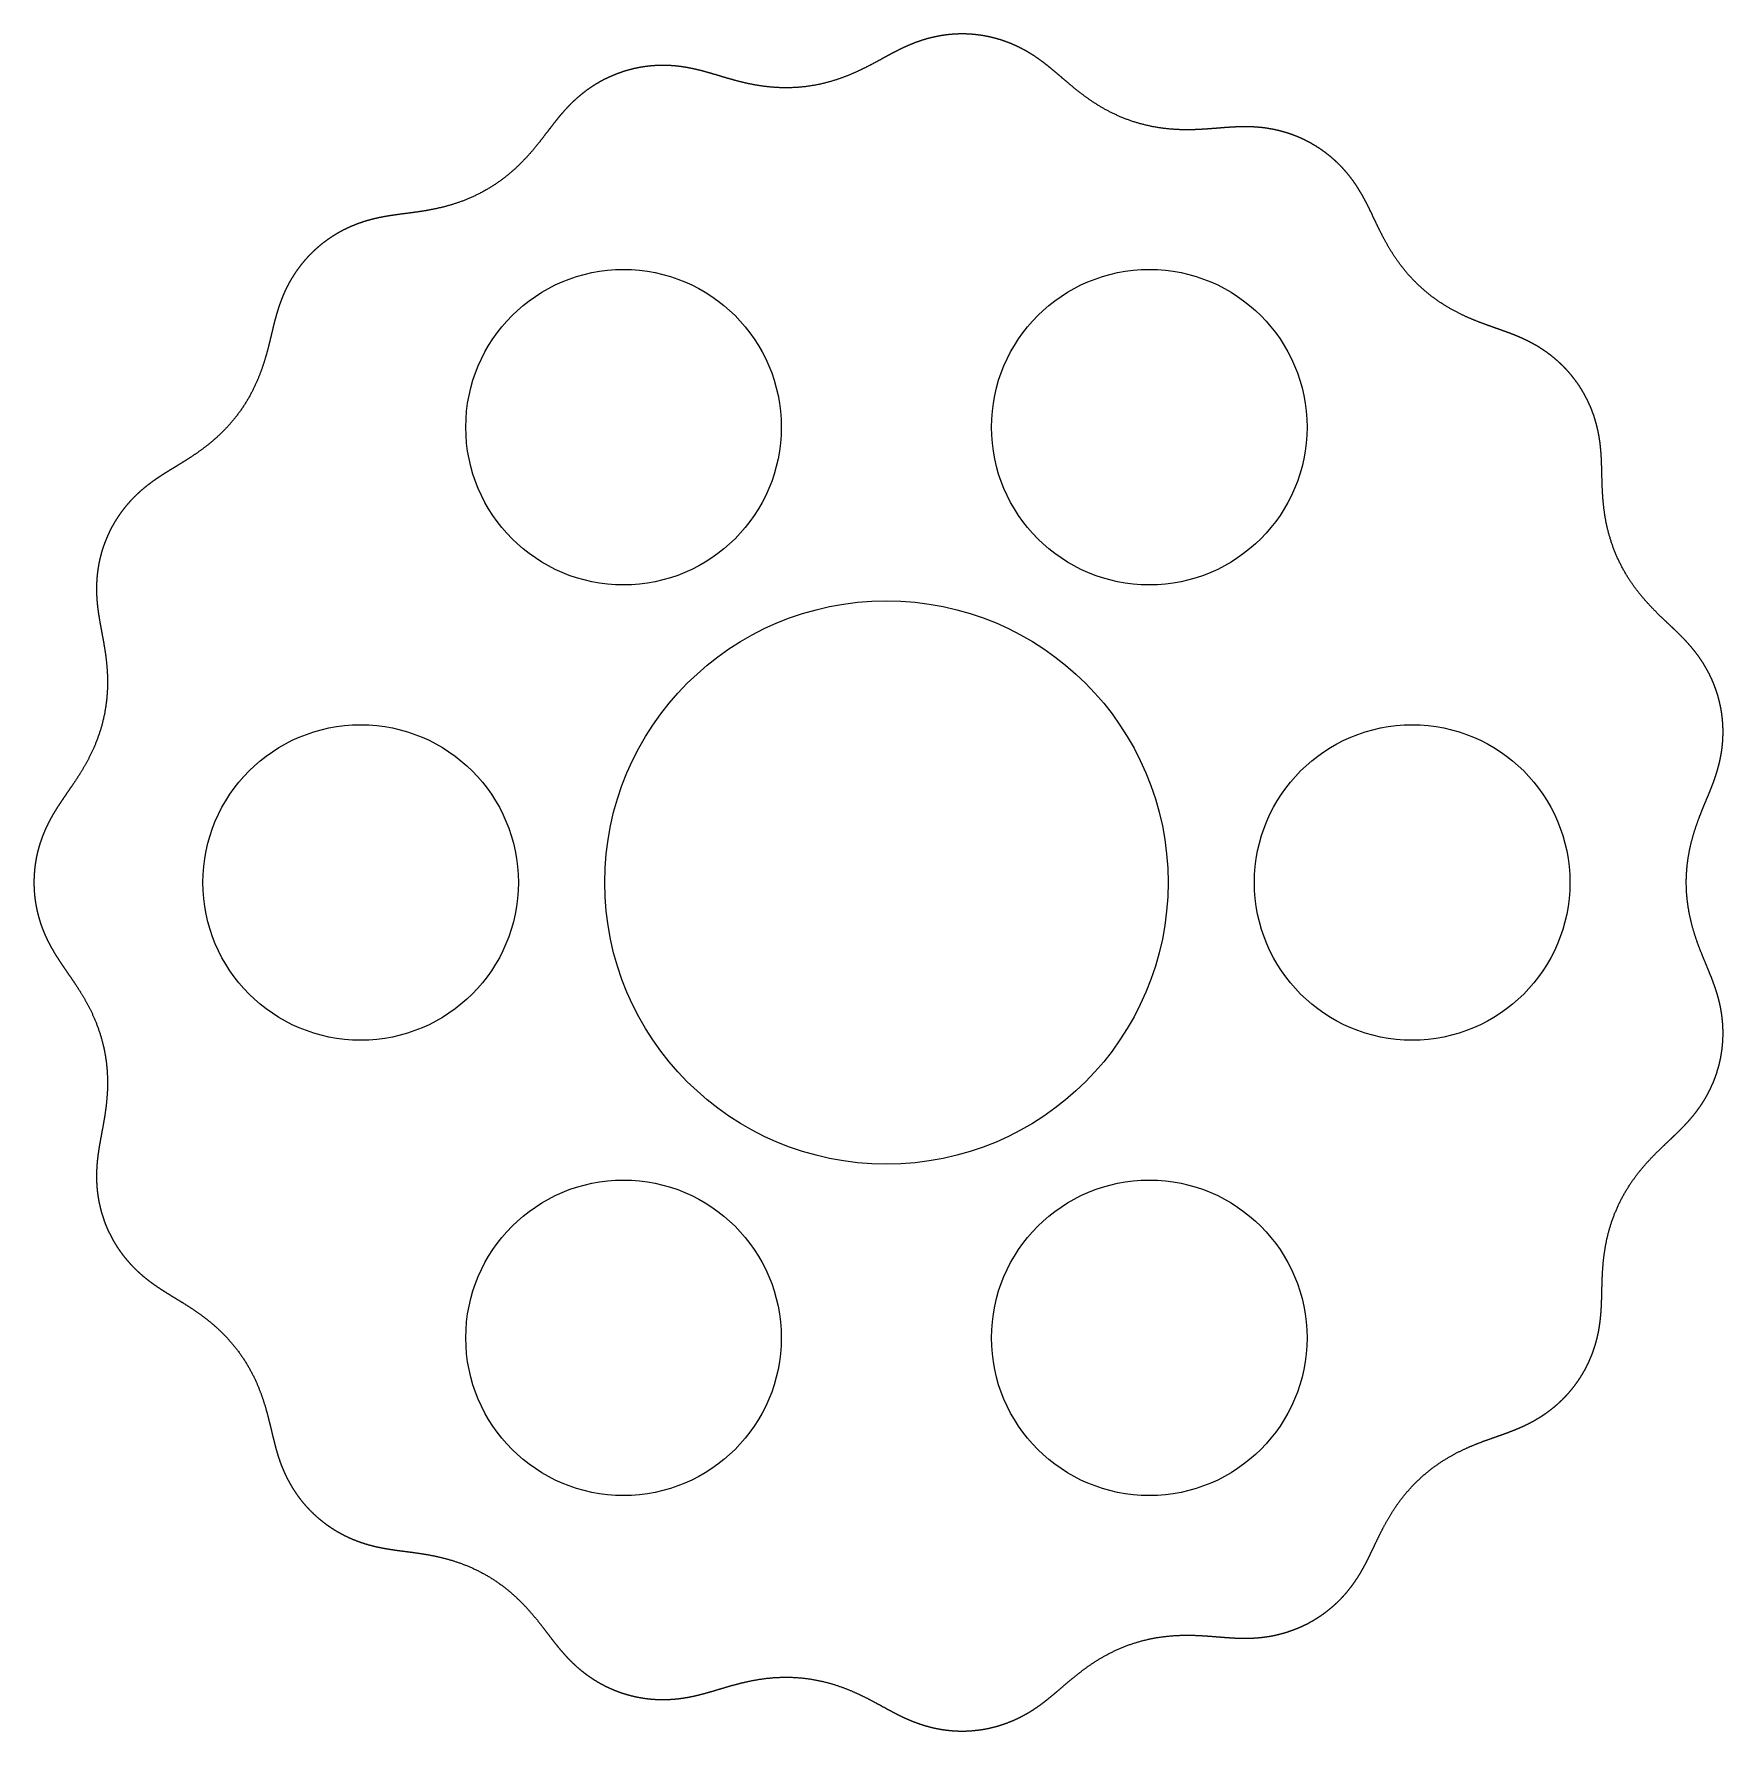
# Model space of a CAD drawing. Extents: x -22.7 to 22.3, y -22.6 to 22.6.
import ezdxf

# ---------------------------------------------------------------- set-up
doc = ezdxf.new("R2010")
doc.units = 0
doc.layers.get('0').update_dxf_attribs({"lineweight": 0})

msp = doc.modelspace()

# ---------------------------------------------------------------- linework, layer by layer
for centre, radius in [((-7, 12.124), 4.2), ((7, 12.124), 4.2), ((0, 0), 7.5), ((-14, 0), 4.2), ((14, 0), 4.2), ((-7, -12.124), 4.2), ((7, -12.124), 4.2)]:
    msp.add_circle(centre, radius)
msp.add_open_spline([(21.3, 0), (21.3, -0.047), (21.301, -0.095), (21.302, -0.142), (21.304, -0.189), (21.307, -0.236), (21.309, -0.282), (21.313, -0.329), (21.317, -0.375), (21.321, -0.421), (21.326, -0.467), (21.331, -0.512), (21.337, -0.557), (21.343, -0.601), (21.349, -0.645), (21.356, -0.688), (21.363, -0.731), (21.371, -0.774), (21.378, -0.816), (21.386, -0.857), (21.395, -0.898), (21.403, -0.938), (21.412, -0.977), (21.421, -1.016), (21.431, -1.055), (21.44, -1.093), (21.45, -1.13), (21.46, -1.166), (21.469, -1.202), (21.479, -1.237), (21.489, -1.272), (21.5, -1.306), (21.51, -1.34), (21.52, -1.373), (21.53, -1.405), (21.541, -1.437), (21.551, -1.468), (21.561, -1.498), (21.571, -1.528), (21.582, -1.558), (21.592, -1.587), (21.602, -1.615), (21.612, -1.643), (21.622, -1.671), (21.632, -1.698), (21.642, -1.724), (21.652, -1.75), (21.662, -1.776), (21.672, -1.801), (21.682, -1.826), (21.691, -1.85), (21.701, -1.874), (21.71, -1.898), (21.719, -1.921), (21.729, -1.944), (21.738, -1.966), (21.747, -1.988), (21.756, -2.01), (21.764, -2.032), (21.773, -2.053), (21.782, -2.074), (21.79, -2.094), (21.799, -2.115), (21.807, -2.135), (21.816, -2.155), (21.824, -2.174), (21.832, -2.194), (21.84, -2.213), (21.848, -2.232), (21.856, -2.251), (21.863, -2.269), (21.871, -2.288), (21.879, -2.306), (21.886, -2.324), (21.893, -2.342), (21.901, -2.36), (21.908, -2.377), (21.915, -2.395), (21.922, -2.412), (21.929, -2.43), (21.936, -2.447), (21.943, -2.464), (21.95, -2.481), (21.956, -2.498), (21.963, -2.514), (21.97, -2.531), (21.976, -2.548), (21.982, -2.564), (21.989, -2.581), (21.995, -2.597), (22.001, -2.613), (22.007, -2.63), (22.013, -2.646), (22.019, -2.662), (22.025, -2.678), (22.031, -2.695), (22.037, -2.711), (22.043, -2.727), (22.049, -2.743), (22.054, -2.759), (22.06, -2.775), (22.065, -2.791), (22.071, -2.807), (22.076, -2.823), (22.081, -2.839), (22.087, -2.855), (22.092, -2.871), (22.097, -2.887), (22.102, -2.903), (22.107, -2.919), (22.112, -2.935), (22.117, -2.952), (22.122, -2.968), (22.127, -2.984), (22.131, -3), (22.136, -3.016), (22.141, -3.032), (22.145, -3.049), (22.15, -3.065), (22.154, -3.081), (22.158, -3.098), (22.163, -3.114), (22.167, -3.131), (22.171, -3.147), (22.175, -3.164), (22.179, -3.18), (22.183, -3.197), (22.187, -3.213), (22.191, -3.23), (22.194, -3.247), (22.198, -3.263), (22.202, -3.28), (22.205, -3.297), (22.209, -3.314), (22.212, -3.331), (22.215, -3.348), (22.218, -3.365), (22.222, -3.382), (22.225, -3.399), (22.228, -3.417), (22.231, -3.434), (22.233, -3.451), (22.236, -3.468), (22.239, -3.486), (22.242, -3.503), (22.244, -3.521), (22.247, -3.538), (22.249, -3.556), (22.251, -3.574), (22.253, -3.591), (22.255, -3.609), (22.257, -3.627), (22.259, -3.645), (22.261, -3.663), (22.263, -3.681), (22.265, -3.699), (22.266, -3.717), (22.268, -3.735), (22.269, -3.753), (22.27, -3.771), (22.272, -3.789), (22.273, -3.808), (22.274, -3.826), (22.275, -3.844), (22.276, -3.863), (22.276, -3.881), (22.277, -3.899), (22.277, -3.918), (22.278, -3.936), (22.278, -3.955), (22.278, -3.974), (22.279, -3.992), (22.279, -4.011), (22.279, -4.03), (22.278, -4.048), (22.278, -4.067), (22.278, -4.086), (22.277, -4.105), (22.277, -4.123), (22.276, -4.142), (22.275, -4.161), (22.274, -4.18), (22.273, -4.199), (22.272, -4.218), (22.271, -4.237), (22.27, -4.256), (22.268, -4.275), (22.267, -4.294), (22.265, -4.313), (22.263, -4.332), (22.262, -4.351), (22.26, -4.37), (22.257, -4.389), (22.255, -4.408), (22.253, -4.427), (22.251, -4.446), (22.248, -4.465), (22.246, -4.484), (22.243, -4.503), (22.24, -4.522), (22.237, -4.541), (22.234, -4.56), (22.231, -4.579), (22.228, -4.598), (22.224, -4.617), (22.221, -4.636), (22.217, -4.655), (22.213, -4.674), (22.21, -4.692), (22.206, -4.711), (22.202, -4.73), (22.198, -4.749), (22.193, -4.768), (22.189, -4.787), (22.185, -4.805), (22.18, -4.824), (22.175, -4.843), (22.171, -4.861), (22.166, -4.88), (22.161, -4.899), (22.156, -4.917), (22.151, -4.936), (22.145, -4.954), (22.14, -4.973), (22.135, -4.991), (22.129, -5.009), (22.123, -5.028), (22.118, -5.046), (22.112, -5.064), (22.106, -5.082), (22.1, -5.1), (22.094, -5.118), (22.087, -5.136), (22.081, -5.154), (22.075, -5.172), (22.068, -5.19), (22.061, -5.208), (22.055, -5.226), (22.048, -5.243), (22.041, -5.261), (22.034, -5.279), (22.027, -5.296), (22.02, -5.313), (22.013, -5.331), (22.005, -5.348), (21.998, -5.365), (21.991, -5.382), (21.983, -5.4), (21.975, -5.417), (21.968, -5.434), (21.96, -5.45), (21.952, -5.467), (21.944, -5.484), (21.936, -5.501), (21.928, -5.517), (21.92, -5.534), (21.912, -5.55), (21.903, -5.567), (21.895, -5.583), (21.886, -5.599), (21.878, -5.615), (21.869, -5.631), (21.861, -5.647), (21.852, -5.663), (21.843, -5.679), (21.834, -5.695), (21.825, -5.71), (21.816, -5.726), (21.807, -5.741), (21.798, -5.757), (21.789, -5.772), (21.78, -5.787), (21.771, -5.803), (21.761, -5.818), (21.752, -5.833), (21.742, -5.848), (21.733, -5.863), (21.723, -5.877), (21.714, -5.892), (21.704, -5.907), (21.695, -5.921), (21.685, -5.936), (21.675, -5.95), (21.665, -5.965), (21.655, -5.979), (21.645, -5.993), (21.635, -6.007), (21.625, -6.021), (21.615, -6.035), (21.605, -6.049), (21.595, -6.063), (21.585, -6.077), (21.574, -6.09), (21.564, -6.104), (21.554, -6.118), (21.543, -6.131), (21.533, -6.144), (21.522, -6.158), (21.512, -6.171), (21.501, -6.184), (21.491, -6.197), (21.48, -6.211), (21.469, -6.224), (21.459, -6.237), (21.448, -6.25), (21.437, -6.262), (21.426, -6.275), (21.415, -6.288), (21.404, -6.301), (21.393, -6.314), (21.382, -6.326), (21.371, -6.339), (21.36, -6.352), (21.348, -6.364), (21.337, -6.377), (21.326, -6.389), (21.314, -6.402), (21.303, -6.414), (21.291, -6.426), (21.28, -6.439), (21.268, -6.451), (21.257, -6.464), (21.245, -6.476), (21.233, -6.488), (21.221, -6.501), (21.209, -6.513), (21.197, -6.526), (21.185, -6.538), (21.173, -6.55), (21.161, -6.563), (21.148, -6.575), (21.136, -6.588), (21.123, -6.6), (21.111, -6.613), (21.098, -6.625), (21.085, -6.638), (21.072, -6.65), (21.059, -6.663), (21.046, -6.676), (21.033, -6.689), (21.02, -6.701), (21.006, -6.714), (20.993, -6.727), (20.979, -6.74), (20.965, -6.754), (20.952, -6.767), (20.937, -6.78), (20.923, -6.794), (20.909, -6.807), (20.894, -6.821), (20.88, -6.835), (20.865, -6.849), (20.85, -6.863), (20.835, -6.877), (20.82, -6.892), (20.804, -6.907), (20.788, -6.921), (20.773, -6.936), (20.756, -6.952), (20.74, -6.967), (20.724, -6.983), (20.707, -6.998), (20.69, -7.015), (20.673, -7.031), (20.656, -7.047), (20.638, -7.064), (20.621, -7.081), (20.603, -7.099), (20.584, -7.117), (20.566, -7.135), (20.547, -7.153), (20.528, -7.172), (20.509, -7.191), (20.49, -7.21), (20.47, -7.23), (20.45, -7.25), (20.43, -7.271), (20.41, -7.292), (20.389, -7.313), (20.368, -7.335), (20.347, -7.358), (20.326, -7.38), (20.304, -7.404), (20.282, -7.428), (20.26, -7.452), (20.238, -7.477), (20.215, -7.502), (20.192, -7.528), (20.169, -7.555), (20.146, -7.582), (20.123, -7.609), (20.099, -7.638), (20.076, -7.667), (20.052, -7.696), (20.028, -7.726), (20.004, -7.757), (19.98, -7.788), (19.956, -7.82), (19.932, -7.853), (19.907, -7.886), (19.883, -7.92), (19.859, -7.954), (19.835, -7.99), (19.811, -8.025), (19.787, -8.062), (19.763, -8.099), (19.739, -8.136), (19.715, -8.174), (19.692, -8.213), (19.669, -8.252), (19.646, -8.292), (19.624, -8.332), (19.601, -8.373), (19.579, -8.414), (19.558, -8.456), (19.537, -8.498), (19.516, -8.54), (19.496, -8.583), (19.476, -8.626), (19.456, -8.669), (19.437, -8.712), (19.419, -8.756), (19.401, -8.799), (19.383, -8.843), (19.367, -8.887), (19.35, -8.931), (19.335, -8.975), (19.319, -9.018), (19.305, -9.062), (19.291, -9.106), (19.277, -9.149), (19.264, -9.192), (19.252, -9.235), (19.24, -9.278), (19.228, -9.32), (19.217, -9.362), (19.207, -9.404), (19.197, -9.445), (19.188, -9.486), (19.179, -9.527), (19.171, -9.567), (19.163, -9.607), (19.155, -9.646), (19.148, -9.685), (19.141, -9.723), (19.135, -9.761), (19.129, -9.798), (19.124, -9.835), (19.118, -9.871), (19.114, -9.907), (19.109, -9.942), (19.105, -9.977), (19.101, -10.011), (19.097, -10.045), (19.094, -10.078), (19.09, -10.11), (19.087, -10.142), (19.085, -10.174), (19.082, -10.205), (19.079, -10.236), (19.077, -10.266), (19.075, -10.295), (19.073, -10.324), (19.071, -10.353), (19.07, -10.381), (19.068, -10.409), (19.067, -10.436), (19.066, -10.463), (19.064, -10.49), (19.063, -10.516), (19.062, -10.542), (19.061, -10.567), (19.06, -10.592), (19.059, -10.616), (19.059, -10.641), (19.058, -10.664), (19.057, -10.688), (19.056, -10.711), (19.056, -10.734), (19.055, -10.757), (19.055, -10.779), (19.054, -10.801), (19.054, -10.823), (19.053, -10.844), (19.053, -10.865), (19.052, -10.886), (19.052, -10.907), (19.051, -10.928), (19.051, -10.948), (19.05, -10.968), (19.05, -10.988), (19.049, -11.008), (19.048, -11.027), (19.048, -11.047), (19.047, -11.066), (19.047, -11.085), (19.046, -11.104), (19.046, -11.123), (19.045, -11.141), (19.044, -11.16), (19.044, -11.178), (19.043, -11.196), (19.042, -11.214), (19.041, -11.232), (19.041, -11.25), (19.04, -11.268), (19.039, -11.286), (19.038, -11.303), (19.037, -11.321), (19.036, -11.338), (19.035, -11.356), (19.034, -11.373), (19.033, -11.39), (19.032, -11.407), (19.03, -11.425), (19.029, -11.442), (19.028, -11.459), (19.027, -11.476), (19.025, -11.493), (19.024, -11.51), (19.022, -11.527), (19.021, -11.543), (19.019, -11.56), (19.017, -11.577), (19.016, -11.594), (19.014, -11.611), (19.012, -11.627), (19.01, -11.644), (19.008, -11.661), (19.006, -11.678), (19.004, -11.694), (19.002, -11.711), (19, -11.728), (18.997, -11.744), (18.995, -11.761), (18.993, -11.778), (18.99, -11.794), (18.988, -11.811), (18.985, -11.828), (18.982, -11.844), (18.98, -11.861), (18.977, -11.878), (18.974, -11.895), (18.971, -11.911), (18.968, -11.928), (18.965, -11.945), (18.961, -11.962), (18.958, -11.978), (18.955, -11.995), (18.951, -12.012), (18.948, -12.029), (18.944, -12.046), (18.94, -12.063), (18.936, -12.08), (18.932, -12.096), (18.928, -12.113), (18.924, -12.13), (18.92, -12.147), (18.916, -12.164), (18.912, -12.181), (18.907, -12.198), (18.903, -12.215), (18.898, -12.232), (18.893, -12.249), (18.888, -12.266), (18.883, -12.283), (18.878, -12.3), (18.873, -12.317), (18.868, -12.334), (18.863, -12.351), (18.857, -12.368), (18.852, -12.385), (18.846, -12.403), (18.841, -12.42), (18.835, -12.437), (18.829, -12.454), (18.823, -12.471), (18.817, -12.488), (18.811, -12.505), (18.804, -12.522), (18.798, -12.54), (18.791, -12.557), (18.785, -12.574), (18.778, -12.591), (18.771, -12.608), (18.764, -12.625), (18.757, -12.642), (18.75, -12.659), (18.743, -12.676), (18.735, -12.694), (18.728, -12.711), (18.72, -12.728), (18.713, -12.745), (18.705, -12.762), (18.697, -12.779), (18.689, -12.796), (18.681, -12.813), (18.673, -12.83), (18.664, -12.847), (18.656, -12.864), (18.647, -12.88), (18.639, -12.897), (18.63, -12.914), (18.621, -12.931), (18.612, -12.948), (18.603, -12.964), (18.594, -12.981), (18.585, -12.998), (18.576, -13.014), (18.566, -13.031), (18.557, -13.048), (18.547, -13.064), (18.537, -13.081), (18.527, -13.097), (18.518, -13.113), (18.507, -13.13), (18.497, -13.146), (18.487, -13.162), (18.477, -13.179), (18.466, -13.195), (18.456, -13.211), (18.445, -13.227), (18.434, -13.243), (18.424, -13.259), (18.413, -13.275), (18.402, -13.291), (18.391, -13.306), (18.38, -13.322), (18.368, -13.338), (18.357, -13.353), (18.346, -13.369), (18.334, -13.384), (18.322, -13.4), (18.311, -13.415), (18.299, -13.43), (18.287, -13.445), (18.275, -13.461), (18.263, -13.476), (18.251, -13.491), (18.239, -13.505), (18.227, -13.52), (18.214, -13.535), (18.202, -13.55), (18.189, -13.564), (18.177, -13.579), (18.164, -13.593), (18.151, -13.607), (18.139, -13.622), (18.126, -13.636), (18.113, -13.65), (18.1, -13.664), (18.087, -13.678), (18.074, -13.692), (18.061, -13.705), (18.048, -13.719), (18.034, -13.733), (18.021, -13.746), (18.008, -13.759), (17.994, -13.773), (17.981, -13.786), (17.967, -13.799), (17.953, -13.812), (17.94, -13.825), (17.926, -13.838), (17.912, -13.85), (17.898, -13.863), (17.885, -13.876), (17.871, -13.888), (17.857, -13.9), (17.843, -13.913), (17.829, -13.925), (17.815, -13.937), (17.801, -13.949), (17.786, -13.961), (17.772, -13.972), (17.758, -13.984), (17.744, -13.995), (17.729, -14.007), (17.715, -14.018), (17.701, -14.03), (17.686, -14.041), (17.672, -14.052), (17.658, -14.063), (17.643, -14.074), (17.629, -14.084), (17.614, -14.095), (17.6, -14.106), (17.585, -14.116), (17.57, -14.127), (17.556, -14.137), (17.541, -14.147), (17.527, -14.157), (17.512, -14.167), (17.497, -14.177), (17.482, -14.187), (17.468, -14.197), (17.453, -14.206), (17.438, -14.216), (17.423, -14.225), (17.409, -14.235), (17.394, -14.244), (17.379, -14.253), (17.364, -14.262), (17.349, -14.271), (17.335, -14.28), (17.32, -14.289), (17.305, -14.297), (17.29, -14.306), (17.275, -14.315), (17.26, -14.323), (17.245, -14.332), (17.23, -14.34), (17.215, -14.348), (17.2, -14.356), (17.185, -14.364), (17.17, -14.372), (17.155, -14.38), (17.14, -14.388), (17.125, -14.396), (17.11, -14.404), (17.095, -14.411), (17.08, -14.419), (17.065, -14.426), (17.05, -14.434), (17.035, -14.441), (17.019, -14.448), (17.004, -14.456), (16.989, -14.463), (16.974, -14.47), (16.958, -14.477), (16.943, -14.484), (16.928, -14.491), (16.912, -14.498), (16.897, -14.505), (16.881, -14.512), (16.866, -14.518), (16.85, -14.525), (16.835, -14.532), (16.819, -14.538), (16.804, -14.545), (16.788, -14.551), (16.772, -14.558), (16.756, -14.564), (16.74, -14.571), (16.724, -14.577), (16.708, -14.584), (16.692, -14.59), (16.676, -14.597), (16.66, -14.603), (16.644, -14.609), (16.627, -14.616), (16.611, -14.622), (16.594, -14.628), (16.577, -14.634), (16.561, -14.641), (16.544, -14.647), (16.527, -14.653), (16.509, -14.66), (16.492, -14.666), (16.475, -14.672), (16.457, -14.679), (16.44, -14.685), (16.422, -14.691), (16.404, -14.698), (16.386, -14.704), (16.367, -14.711), (16.349, -14.717), (16.33, -14.724), (16.311, -14.731), (16.292, -14.737), (16.273, -14.744), (16.254, -14.751), (16.234, -14.758), (16.214, -14.765), (16.194, -14.772), (16.173, -14.779), (16.153, -14.787), (16.132, -14.794), (16.111, -14.801), (16.089, -14.809), (16.068, -14.817), (16.046, -14.825), (16.024, -14.833), (16.001, -14.841), (15.978, -14.849), (15.955, -14.857), (15.931, -14.866), (15.907, -14.875), (15.883, -14.884), (15.859, -14.893), (15.834, -14.903), (15.808, -14.912), (15.783, -14.922), (15.757, -14.932), (15.73, -14.943), (15.703, -14.953), (15.676, -14.964), (15.648, -14.975), (15.62, -14.987), (15.592, -14.999), (15.563, -15.011), (15.534, -15.024), (15.504, -15.036), (15.474, -15.05), (15.443, -15.063), (15.412, -15.077), (15.381, -15.092), (15.349, -15.107), (15.317, -15.122), (15.284, -15.138), (15.251, -15.155), (15.218, -15.171), (15.184, -15.189), (15.15, -15.206), (15.115, -15.225), (15.081, -15.244), (15.045, -15.263), (15.01, -15.283), (14.974, -15.304), (14.938, -15.325), (14.902, -15.347), (14.866, -15.369), (14.829, -15.392), (14.793, -15.416), (14.756, -15.44), (14.719, -15.465), (14.682, -15.49), (14.645, -15.516), (14.608, -15.542), (14.57, -15.569), (14.533, -15.597), (14.497, -15.625), (14.46, -15.654), (14.423, -15.683), (14.387, -15.713), (14.351, -15.743), (14.315, -15.774), (14.279, -15.805), (14.244, -15.837), (14.209, -15.869), (14.175, -15.901), (14.14, -15.934), (14.107, -15.966), (14.074, -16), (14.041, -16.033), (14.009, -16.067), (13.977, -16.101), (13.946, -16.135), (13.916, -16.169), (13.886, -16.203), (13.856, -16.237), (13.827, -16.271), (13.799, -16.305), (13.772, -16.339), (13.745, -16.373), (13.718, -16.407), (13.693, -16.441), (13.668, -16.475), (13.643, -16.508), (13.619, -16.541), (13.596, -16.574), (13.573, -16.607), (13.551, -16.64), (13.529, -16.672), (13.508, -16.704), (13.488, -16.736), (13.468, -16.767), (13.448, -16.798), (13.429, -16.828), (13.411, -16.859), (13.393, -16.889), (13.375, -16.918), (13.358, -16.947), (13.342, -16.976), (13.326, -17.004), (13.31, -17.032), (13.295, -17.06), (13.28, -17.087), (13.265, -17.114), (13.251, -17.141), (13.237, -17.167), (13.223, -17.193), (13.21, -17.218), (13.197, -17.243), (13.184, -17.268), (13.172, -17.292), (13.16, -17.316), (13.148, -17.34), (13.136, -17.363), (13.125, -17.386), (13.114, -17.409), (13.103, -17.431), (13.092, -17.453), (13.082, -17.475), (13.071, -17.496), (13.061, -17.518), (13.051, -17.539), (13.041, -17.559), (13.032, -17.58), (13.022, -17.6), (13.013, -17.62), (13.003, -17.639), (12.994, -17.659), (12.985, -17.678), (12.976, -17.697), (12.967, -17.715), (12.958, -17.734), (12.95, -17.752), (12.941, -17.77), (12.932, -17.788), (12.924, -17.806), (12.915, -17.824), (12.907, -17.841), (12.899, -17.859), (12.89, -17.876), (12.882, -17.893), (12.874, -17.91), (12.866, -17.926), (12.858, -17.943), (12.85, -17.959), (12.842, -17.976), (12.834, -17.992), (12.826, -18.008), (12.818, -18.024), (12.81, -18.04), (12.802, -18.056), (12.794, -18.071), (12.786, -18.087), (12.778, -18.103), (12.77, -18.118), (12.762, -18.133), (12.754, -18.149), (12.745, -18.164), (12.737, -18.179), (12.729, -18.194), (12.721, -18.209), (12.713, -18.224), (12.705, -18.239), (12.697, -18.254), (12.688, -18.269), (12.68, -18.284), (12.672, -18.298), (12.663, -18.313), (12.655, -18.328), (12.647, -18.342), (12.638, -18.357), (12.63, -18.371), (12.621, -18.386), (12.612, -18.4), (12.604, -18.415), (12.595, -18.429), (12.586, -18.443), (12.577, -18.458), (12.568, -18.472), (12.559, -18.486), (12.55, -18.5), (12.541, -18.515), (12.532, -18.529), (12.522, -18.543), (12.513, -18.557), (12.504, -18.571), (12.494, -18.585), (12.485, -18.599), (12.475, -18.613), (12.465, -18.627), (12.456, -18.641), (12.446, -18.655), (12.436, -18.669), (12.426, -18.683), (12.416, -18.697), (12.405, -18.711), (12.395, -18.725), (12.385, -18.739), (12.374, -18.753), (12.364, -18.767), (12.353, -18.78), (12.342, -18.794), (12.332, -18.808), (12.321, -18.822), (12.31, -18.835), (12.299, -18.849), (12.288, -18.863), (12.276, -18.876), (12.265, -18.89), (12.253, -18.903), (12.242, -18.917), (12.23, -18.93), (12.219, -18.944), (12.207, -18.957), (12.195, -18.971), (12.183, -18.984), (12.171, -18.997), (12.159, -19.011), (12.146, -19.024), (12.134, -19.037), (12.122, -19.05), (12.109, -19.064), (12.096, -19.077), (12.084, -19.09), (12.071, -19.103), (12.058, -19.116), (12.045, -19.129), (12.032, -19.142), (12.018, -19.154), (12.005, -19.167), (11.992, -19.18), (11.978, -19.193), (11.965, -19.205), (11.951, -19.218), (11.937, -19.231), (11.923, -19.243), (11.909, -19.255), (11.895, -19.268), (11.881, -19.28), (11.867, -19.292), (11.853, -19.305), (11.838, -19.317), (11.824, -19.329), (11.809, -19.341), (11.795, -19.353), (11.78, -19.365), (11.765, -19.377), (11.75, -19.388), (11.735, -19.4), (11.72, -19.412), (11.705, -19.423), (11.69, -19.435), (11.674, -19.446), (11.659, -19.457), (11.644, -19.469), (11.628, -19.48), (11.612, -19.491), (11.597, -19.502), (11.581, -19.513), (11.565, -19.524), (11.549, -19.534), (11.533, -19.545), (11.517, -19.556), (11.501, -19.566), (11.485, -19.577), (11.469, -19.587), (11.452, -19.597), (11.436, -19.607), (11.42, -19.617), (11.403, -19.627), (11.387, -19.637), (11.37, -19.647), (11.353, -19.657), (11.337, -19.666), (11.32, -19.676), (11.303, -19.685), (11.286, -19.695), (11.269, -19.704), (11.252, -19.713), (11.235, -19.722), (11.218, -19.731), (11.201, -19.74), (11.184, -19.749), (11.167, -19.757), (11.15, -19.766), (11.132, -19.774), (11.115, -19.783), (11.098, -19.791), (11.08, -19.799), (11.063, -19.807), (11.045, -19.815), (11.028, -19.823), (11.011, -19.83), (10.993, -19.838), (10.975, -19.845), (10.958, -19.853), (10.94, -19.86), (10.923, -19.867), (10.905, -19.874), (10.887, -19.881), (10.87, -19.888), (10.852, -19.895), (10.834, -19.902), (10.817, -19.908), (10.799, -19.915), (10.781, -19.921), (10.764, -19.927), (10.746, -19.933), (10.728, -19.939), (10.71, -19.945), (10.693, -19.951), (10.675, -19.957), (10.657, -19.962), (10.639, -19.968), (10.622, -19.973), (10.604, -19.978), (10.586, -19.984), (10.568, -19.989), (10.551, -19.994), (10.533, -19.998), (10.515, -20.003), (10.497, -20.008), (10.48, -20.012), (10.462, -20.017), (10.444, -20.021), (10.427, -20.025), (10.409, -20.029), (10.391, -20.034), (10.374, -20.037), (10.356, -20.041), (10.339, -20.045), (10.321, -20.049), (10.303, -20.052), (10.286, -20.056), (10.268, -20.059), (10.251, -20.062), (10.233, -20.065), (10.216, -20.068), (10.199, -20.071), (10.181, -20.074), (10.164, -20.077), (10.146, -20.08), (10.129, -20.082), (10.112, -20.085), (10.095, -20.087), (10.077, -20.09), (10.06, -20.092), (10.043, -20.094), (10.026, -20.096), (10.008, -20.098), (9.991, -20.1), (9.974, -20.102), (9.957, -20.104), (9.94, -20.105), (9.923, -20.107), (9.906, -20.108), (9.889, -20.11), (9.872, -20.111), (9.855, -20.113), (9.838, -20.114), (9.821, -20.115), (9.804, -20.116), (9.787, -20.117), (9.77, -20.118), (9.753, -20.119), (9.737, -20.119), (9.72, -20.12), (9.703, -20.121), (9.686, -20.121), (9.669, -20.122), (9.652, -20.122), (9.636, -20.123), (9.619, -20.123), (9.602, -20.123), (9.585, -20.123), (9.568, -20.123), (9.551, -20.123), (9.534, -20.123), (9.518, -20.123), (9.501, -20.123), (9.484, -20.123), (9.467, -20.123), (9.45, -20.122), (9.433, -20.122), (9.416, -20.122), (9.399, -20.121), (9.382, -20.121), (9.365, -20.12), (9.347, -20.119), (9.33, -20.119), (9.313, -20.118), (9.295, -20.117), (9.278, -20.117), (9.26, -20.116), (9.243, -20.115), (9.225, -20.114), (9.207, -20.113), (9.19, -20.112), (9.172, -20.111), (9.154, -20.11), (9.136, -20.108), (9.117, -20.107), (9.099, -20.106), (9.08, -20.105), (9.062, -20.103), (9.043, -20.102), (9.024, -20.1), (9.005, -20.099), (8.986, -20.098), (8.966, -20.096), (8.947, -20.095), (8.927, -20.093), (8.907, -20.091), (8.887, -20.09), (8.867, -20.088), (8.846, -20.086), (8.825, -20.085), (8.804, -20.083), (8.783, -20.081), (8.761, -20.08), (8.74, -20.078), (8.717, -20.076), (8.695, -20.074), (8.672, -20.073), (8.649, -20.071), (8.626, -20.069), (8.602, -20.067), (8.578, -20.066), (8.554, -20.064), (8.529, -20.062), (8.504, -20.06), (8.479, -20.059), (8.453, -20.057), (8.427, -20.056), (8.4, -20.054), (8.373, -20.053), (8.345, -20.051), (8.317, -20.05), (8.289, -20.049), (8.26, -20.047), (8.231, -20.046), (8.201, -20.045), (8.17, -20.044), (8.14, -20.044), (8.108, -20.043), (8.076, -20.043), (8.044, -20.042), (8.011, -20.042), (7.977, -20.042), (7.943, -20.043), (7.908, -20.043), (7.873, -20.044), (7.837, -20.045), (7.801, -20.046), (7.764, -20.048), (7.727, -20.05), (7.689, -20.052), (7.65, -20.054), (7.611, -20.057), (7.572, -20.06), (7.532, -20.064), (7.491, -20.068), (7.45, -20.072), (7.409, -20.077), (7.367, -20.082), (7.324, -20.088), (7.281, -20.094), (7.238, -20.1), (7.195, -20.107), (7.151, -20.115), (7.107, -20.123), (7.062, -20.132), (7.018, -20.141), (6.973, -20.151), (6.928, -20.161), (6.882, -20.172), (6.837, -20.183), (6.792, -20.195), (6.747, -20.208), (6.701, -20.221), (6.656, -20.234), (6.611, -20.248), (6.566, -20.263), (6.521, -20.278), (6.476, -20.293), (6.432, -20.309), (6.388, -20.326), (6.344, -20.343), (6.301, -20.36), (6.258, -20.378), (6.215, -20.396), (6.173, -20.414), (6.131, -20.433), (6.09, -20.452), (6.049, -20.471), (6.009, -20.491), (5.97, -20.511), (5.931, -20.531), (5.892, -20.551), (5.854, -20.571), (5.817, -20.591), (5.781, -20.612), (5.745, -20.633), (5.709, -20.653), (5.675, -20.674), (5.641, -20.695), (5.607, -20.715), (5.575, -20.736), (5.542, -20.757), (5.511, -20.777), (5.48, -20.798), (5.45, -20.818), (5.42, -20.838), (5.391, -20.858), (5.362, -20.878), (5.335, -20.898), (5.307, -20.918), (5.28, -20.937), (5.254, -20.957), (5.228, -20.976), (5.203, -20.995), (5.179, -21.014), (5.154, -21.032), (5.131, -21.051), (5.107, -21.069), (5.084, -21.087), (5.062, -21.105), (5.04, -21.122), (5.019, -21.14), (4.997, -21.157), (4.977, -21.174), (4.956, -21.191), (4.936, -21.207), (4.916, -21.224), (4.897, -21.24), (4.878, -21.256), (4.859, -21.271), (4.841, -21.287), (4.823, -21.302), (4.805, -21.317), (4.787, -21.332), (4.77, -21.347), (4.753, -21.362), (4.736, -21.376), (4.719, -21.391), (4.703, -21.405), (4.686, -21.419), (4.67, -21.433), (4.654, -21.446), (4.639, -21.46), (4.623, -21.473), (4.608, -21.486), (4.592, -21.499), (4.577, -21.512), (4.562, -21.525), (4.547, -21.538), (4.533, -21.55), (4.518, -21.563), (4.504, -21.575), (4.489, -21.587), (4.475, -21.599), (4.461, -21.611), (4.446, -21.623), (4.432, -21.635), (4.418, -21.646), (4.404, -21.658), (4.391, -21.669), (4.377, -21.681), (4.363, -21.692), (4.349, -21.703), (4.336, -21.714), (4.322, -21.725), (4.308, -21.736), (4.295, -21.747), (4.281, -21.758), (4.268, -21.768), (4.254, -21.779), (4.24, -21.789), (4.227, -21.8), (4.213, -21.81), (4.2, -21.821), (4.186, -21.831), (4.173, -21.841), (4.159, -21.851), (4.146, -21.862), (4.132, -21.872), (4.118, -21.882), (4.105, -21.892), (4.091, -21.901), (4.077, -21.911), (4.064, -21.921), (4.05, -21.931), (4.036, -21.94), (4.022, -21.95), (4.009, -21.96), (3.995, -21.969), (3.981, -21.979), (3.967, -21.988), (3.953, -21.997), (3.939, -22.007), (3.924, -22.016), (3.91, -22.025), (3.896, -22.034), (3.882, -22.043), (3.867, -22.053), (3.853, -22.062), (3.839, -22.07), (3.824, -22.079), (3.809, -22.088), (3.795, -22.097), (3.78, -22.106), (3.765, -22.115), (3.75, -22.123), (3.736, -22.132), (3.721, -22.14), (3.705, -22.149), (3.69, -22.157), (3.675, -22.166), (3.66, -22.174), (3.645, -22.182), (3.629, -22.19), (3.614, -22.199), (3.598, -22.207), (3.583, -22.215), (3.567, -22.223), (3.551, -22.231), (3.535, -22.238), (3.519, -22.246), (3.504, -22.254), (3.487, -22.262), (3.471, -22.269), (3.455, -22.277), (3.439, -22.284), (3.423, -22.292), (3.406, -22.299), (3.39, -22.306), (3.373, -22.313), (3.357, -22.321), (3.34, -22.328), (3.323, -22.335), (3.306, -22.341), (3.289, -22.348), (3.272, -22.355), (3.255, -22.362), (3.238, -22.368), (3.221, -22.375), (3.204, -22.381), (3.186, -22.388), (3.169, -22.394), (3.152, -22.4), (3.134, -22.406), (3.117, -22.412), (3.099, -22.418), (3.081, -22.424), (3.064, -22.43), (3.046, -22.435), (3.028, -22.441), (3.01, -22.447), (2.992, -22.452), (2.974, -22.457), (2.956, -22.463), (2.938, -22.468), (2.919, -22.473), (2.901, -22.478), (2.883, -22.482), (2.864, -22.487), (2.846, -22.492), (2.828, -22.496), (2.809, -22.501), (2.791, -22.505), (2.772, -22.51), (2.753, -22.514), (2.735, -22.518), (2.716, -22.522), (2.697, -22.526), (2.679, -22.529), (2.66, -22.533), (2.641, -22.537), (2.622, -22.54), (2.603, -22.543), (2.584, -22.547), (2.565, -22.55), (2.546, -22.553), (2.527, -22.556), (2.508, -22.559), (2.489, -22.561), (2.47, -22.564), (2.451, -22.567), (2.432, -22.569), (2.413, -22.571), (2.393, -22.573), (2.374, -22.575), (2.355, -22.577), (2.336, -22.579), (2.317, -22.581), (2.298, -22.583), (2.278, -22.584), (2.259, -22.586), (2.24, -22.587), (2.221, -22.588), (2.201, -22.589), (2.182, -22.59), (2.163, -22.591), (2.144, -22.592), (2.125, -22.593), (2.105, -22.593), (2.086, -22.594), (2.067, -22.594), (2.048, -22.594), (2.029, -22.594), (2.01, -22.594), (1.991, -22.594), (1.971, -22.594), (1.952, -22.594), (1.933, -22.593), (1.914, -22.593), (1.895, -22.592), (1.876, -22.592), (1.857, -22.591), (1.839, -22.59), (1.82, -22.589), (1.801, -22.588), (1.782, -22.586), (1.763, -22.585), (1.744, -22.584), (1.726, -22.582), (1.707, -22.58), (1.688, -22.579), (1.67, -22.577), (1.651, -22.575), (1.633, -22.573), (1.614, -22.571), (1.596, -22.569), (1.577, -22.566), (1.559, -22.564), (1.541, -22.561), (1.522, -22.559), (1.504, -22.556), (1.486, -22.553), (1.468, -22.55), (1.45, -22.547), (1.432, -22.544), (1.414, -22.541), (1.396, -22.538), (1.378, -22.535), (1.36, -22.531), (1.342, -22.528), (1.325, -22.524), (1.307, -22.52), (1.29, -22.517), (1.272, -22.513), (1.255, -22.509), (1.237, -22.505), (1.22, -22.501), (1.203, -22.497), (1.185, -22.492), (1.168, -22.488), (1.151, -22.484), (1.134, -22.479), (1.117, -22.475), (1.1, -22.47), (1.083, -22.466), (1.066, -22.461), (1.05, -22.456), (1.033, -22.451), (1.016, -22.446), (1, -22.441), (0.983, -22.436), (0.967, -22.431), (0.95, -22.426), (0.934, -22.42), (0.917, -22.415), (0.901, -22.409), (0.885, -22.404), (0.869, -22.398), (0.853, -22.393), (0.837, -22.387), (0.821, -22.381), (0.805, -22.376), (0.789, -22.37), (0.773, -22.364), (0.757, -22.358), (0.741, -22.352), (0.725, -22.346), (0.71, -22.339), (0.694, -22.333), (0.678, -22.327), (0.663, -22.321), (0.647, -22.314), (0.632, -22.308), (0.616, -22.301), (0.601, -22.295), (0.585, -22.288), (0.57, -22.281), (0.554, -22.274), (0.539, -22.268), (0.523, -22.261), (0.508, -22.254), (0.493, -22.247), (0.477, -22.24), (0.462, -22.233), (0.446, -22.225), (0.431, -22.218), (0.416, -22.211), (0.4, -22.204), (0.385, -22.196), (0.369, -22.189), (0.354, -22.181), (0.339, -22.173), (0.323, -22.166), (0.307, -22.158), (0.292, -22.15), (0.276, -22.142), (0.26, -22.134), (0.245, -22.126), (0.229, -22.118), (0.213, -22.11), (0.197, -22.101), (0.181, -22.093), (0.165, -22.085), (0.149, -22.076), (0.133, -22.067), (0.116, -22.059), (0.1, -22.05), (0.083, -22.041), (0.066, -22.032), (0.049, -22.023), (0.032, -22.014), (0.015, -22.005), (-0.002, -21.995), (-0.019, -21.986), (-0.037, -21.976), (-0.055, -21.966), (-0.073, -21.957), (-0.091, -21.947), (-0.109, -21.937), (-0.128, -21.927), (-0.147, -21.916), (-0.166, -21.906), (-0.185, -21.895), (-0.204, -21.885), (-0.224, -21.874), (-0.244, -21.863), (-0.264, -21.852), (-0.285, -21.841), (-0.306, -21.83), (-0.327, -21.819), (-0.349, -21.807), (-0.371, -21.795), (-0.393, -21.784), (-0.416, -21.772), (-0.439, -21.76), (-0.462, -21.748), (-0.486, -21.735), (-0.51, -21.723), (-0.535, -21.711), (-0.56, -21.698), (-0.585, -21.685), (-0.611, -21.672), (-0.638, -21.659), (-0.665, -21.646), (-0.692, -21.633), (-0.72, -21.62), (-0.749, -21.607), (-0.778, -21.593), (-0.807, -21.58), (-0.838, -21.566), (-0.868, -21.553), (-0.9, -21.539), (-0.932, -21.525), (-0.964, -21.512), (-0.997, -21.498), (-1.031, -21.484), (-1.065, -21.471), (-1.1, -21.457), (-1.136, -21.444), (-1.172, -21.43), (-1.209, -21.417), (-1.247, -21.404), (-1.285, -21.391), (-1.323, -21.378), (-1.363, -21.365), (-1.403, -21.353), (-1.443, -21.341), (-1.484, -21.329), (-1.526, -21.317), (-1.568, -21.305), (-1.611, -21.294), (-1.654, -21.283), (-1.698, -21.273), (-1.742, -21.263), (-1.787, -21.253), (-1.832, -21.244), (-1.877, -21.235), (-1.923, -21.226), (-1.969, -21.218), (-2.015, -21.211), (-2.062, -21.204), (-2.108, -21.197), (-2.155, -21.191), (-2.202, -21.186), (-2.249, -21.181), (-2.296, -21.177), (-2.343, -21.173), (-2.39, -21.169), (-2.437, -21.166), (-2.484, -21.164), (-2.531, -21.162), (-2.577, -21.161), (-2.624, -21.16), (-2.67, -21.16), (-2.715, -21.16), (-2.761, -21.161), (-2.806, -21.162), (-2.85, -21.164), (-2.894, -21.166), (-2.938, -21.168), (-2.981, -21.171), (-3.024, -21.174), (-3.066, -21.178), (-3.108, -21.182), (-3.149, -21.186), (-3.19, -21.19), (-3.23, -21.195), (-3.269, -21.2), (-3.308, -21.206), (-3.346, -21.211), (-3.384, -21.217), (-3.421, -21.223), (-3.457, -21.229), (-3.493, -21.235), (-3.528, -21.242), (-3.563, -21.248), (-3.597, -21.255), (-3.631, -21.262), (-3.664, -21.269), (-3.696, -21.276), (-3.728, -21.283), (-3.759, -21.29), (-3.79, -21.297), (-3.82, -21.304), (-3.849, -21.311), (-3.879, -21.318), (-3.907, -21.326), (-3.935, -21.333), (-3.963, -21.34), (-3.99, -21.347), (-4.017, -21.354), (-4.043, -21.361), (-4.069, -21.368), (-4.094, -21.375), (-4.119, -21.382), (-4.144, -21.389), (-4.168, -21.396), (-4.192, -21.403), (-4.216, -21.41), (-4.239, -21.416), (-4.261, -21.423), (-4.284, -21.43), (-4.306, -21.436), (-4.328, -21.443), (-4.35, -21.449), (-4.371, -21.455), (-4.392, -21.461), (-4.413, -21.468), (-4.433, -21.474), (-4.453, -21.48), (-4.473, -21.486), (-4.493, -21.492), (-4.513, -21.498), (-4.532, -21.503), (-4.552, -21.509), (-4.571, -21.515), (-4.589, -21.52), (-4.608, -21.526), (-4.627, -21.531), (-4.645, -21.537), (-4.663, -21.542), (-4.681, -21.547), (-4.699, -21.552), (-4.717, -21.558), (-4.735, -21.563), (-4.752, -21.568), (-4.77, -21.572), (-4.787, -21.577), (-4.805, -21.582), (-4.822, -21.587), (-4.839, -21.592), (-4.856, -21.596), (-4.873, -21.601), (-4.89, -21.605), (-4.907, -21.61), (-4.924, -21.614), (-4.941, -21.618), (-4.957, -21.623), (-4.974, -21.627), (-4.991, -21.631), (-5.007, -21.635), (-5.024, -21.639), (-5.041, -21.643), (-5.057, -21.647), (-5.074, -21.651), (-5.09, -21.654), (-5.107, -21.658), (-5.123, -21.662), (-5.14, -21.665), (-5.156, -21.669), (-5.173, -21.672), (-5.189, -21.676), (-5.206, -21.679), (-5.222, -21.682), (-5.239, -21.686), (-5.255, -21.689), (-5.272, -21.692), (-5.288, -21.695), (-5.305, -21.698), (-5.322, -21.701), (-5.338, -21.704), (-5.355, -21.706), (-5.372, -21.709), (-5.388, -21.712), (-5.405, -21.714), (-5.422, -21.717), (-5.439, -21.719), (-5.455, -21.722), (-5.472, -21.724), (-5.489, -21.726), (-5.506, -21.728), (-5.523, -21.73), (-5.54, -21.732), (-5.557, -21.734), (-5.574, -21.736), (-5.591, -21.738), (-5.608, -21.74), (-5.626, -21.741), (-5.643, -21.743), (-5.66, -21.744), (-5.678, -21.746), (-5.695, -21.747), (-5.712, -21.748), (-5.73, -21.749), (-5.747, -21.75), (-5.765, -21.751), (-5.782, -21.752), (-5.8, -21.753), (-5.818, -21.754), (-5.835, -21.755), (-5.853, -21.755), (-5.871, -21.756), (-5.889, -21.756), (-5.906, -21.756), (-5.924, -21.756), (-5.942, -21.756), (-5.96, -21.756), (-5.978, -21.756), (-5.996, -21.756), (-6.014, -21.756), (-6.033, -21.756), (-6.051, -21.755), (-6.069, -21.755), (-6.087, -21.754), (-6.105, -21.753), (-6.124, -21.752), (-6.142, -21.751), (-6.16, -21.75), (-6.179, -21.749), (-6.197, -21.748), (-6.216, -21.747), (-6.234, -21.745), (-6.252, -21.744), (-6.271, -21.742), (-6.289, -21.74), (-6.308, -21.738), (-6.327, -21.736), (-6.345, -21.734), (-6.364, -21.732), (-6.382, -21.73), (-6.401, -21.728), (-6.42, -21.725), (-6.438, -21.722), (-6.457, -21.72), (-6.476, -21.717), (-6.494, -21.714), (-6.513, -21.711), (-6.532, -21.708), (-6.551, -21.705), (-6.569, -21.701), (-6.588, -21.698), (-6.607, -21.694), (-6.625, -21.691), (-6.644, -21.687), (-6.663, -21.683), (-6.681, -21.679), (-6.7, -21.675), (-6.719, -21.671), (-6.738, -21.666), (-6.756, -21.662), (-6.775, -21.657), (-6.794, -21.653), (-6.812, -21.648), (-6.831, -21.643), (-6.849, -21.638), (-6.868, -21.633), (-6.886, -21.628), (-6.905, -21.623), (-6.923, -21.617), (-6.942, -21.612), (-6.96, -21.606), (-6.979, -21.6), (-6.997, -21.595), (-7.015, -21.589), (-7.034, -21.583), (-7.052, -21.577), (-7.07, -21.57), (-7.089, -21.564), (-7.107, -21.558), (-7.125, -21.551), (-7.143, -21.544), (-7.161, -21.538), (-7.179, -21.531), (-7.197, -21.524), (-7.215, -21.517), (-7.233, -21.51), (-7.25, -21.503), (-7.268, -21.495), (-7.286, -21.488), (-7.304, -21.48), (-7.321, -21.473), (-7.339, -21.465), (-7.356, -21.457), (-7.374, -21.45), (-7.391, -21.442), (-7.408, -21.434), (-7.425, -21.425), (-7.443, -21.417), (-7.46, -21.409), (-7.477, -21.401), (-7.494, -21.392), (-7.511, -21.384), (-7.527, -21.375), (-7.544, -21.366), (-7.561, -21.357), (-7.577, -21.349), (-7.594, -21.34), (-7.61, -21.331), (-7.627, -21.321), (-7.643, -21.312), (-7.659, -21.303), (-7.676, -21.294), (-7.692, -21.284), (-7.708, -21.275), (-7.724, -21.265), (-7.74, -21.256), (-7.755, -21.246), (-7.771, -21.236), (-7.787, -21.226), (-7.802, -21.216), (-7.818, -21.207), (-7.833, -21.197), (-7.848, -21.186), (-7.863, -21.176), (-7.879, -21.166), (-7.894, -21.156), (-7.909, -21.146), (-7.923, -21.135), (-7.938, -21.125), (-7.953, -21.114), (-7.967, -21.104), (-7.982, -21.093), (-7.996, -21.083), (-8.011, -21.072), (-8.025, -21.061), (-8.039, -21.05), (-8.053, -21.04), (-8.067, -21.029), (-8.081, -21.018), (-8.095, -21.007), (-8.109, -20.996), (-8.123, -20.985), (-8.136, -20.974), (-8.15, -20.962), (-8.163, -20.951), (-8.176, -20.94), (-8.19, -20.929), (-8.203, -20.917), (-8.216, -20.906), (-8.229, -20.895), (-8.242, -20.883), (-8.255, -20.872), (-8.268, -20.86), (-8.28, -20.849), (-8.293, -20.837), (-8.306, -20.826), (-8.318, -20.814), (-8.331, -20.802), (-8.343, -20.79), (-8.355, -20.779), (-8.367, -20.767), (-8.38, -20.755), (-8.392, -20.743), (-8.404, -20.731), (-8.416, -20.719), (-8.428, -20.707), (-8.439, -20.695), (-8.451, -20.683), (-8.463, -20.671), (-8.475, -20.659), (-8.486, -20.647), (-8.498, -20.635), (-8.509, -20.622), (-8.521, -20.61), (-8.532, -20.598), (-8.544, -20.585), (-8.555, -20.573), (-8.566, -20.56), (-8.577, -20.548), (-8.589, -20.535), (-8.6, -20.522), (-8.611, -20.51), (-8.622, -20.497), (-8.633, -20.484), (-8.644, -20.471), (-8.656, -20.458), (-8.667, -20.445), (-8.678, -20.432), (-8.689, -20.419), (-8.7, -20.406), (-8.711, -20.392), (-8.722, -20.379), (-8.733, -20.366), (-8.744, -20.352), (-8.755, -20.339), (-8.766, -20.325), (-8.777, -20.311), (-8.788, -20.297), (-8.8, -20.283), (-8.811, -20.269), (-8.822, -20.255), (-8.833, -20.241), (-8.845, -20.226), (-8.856, -20.212), (-8.867, -20.197), (-8.879, -20.182), (-8.89, -20.167), (-8.902, -20.152), (-8.914, -20.137), (-8.926, -20.122), (-8.937, -20.107), (-8.949, -20.091), (-8.962, -20.075), (-8.974, -20.059), (-8.986, -20.043), (-8.998, -20.027), (-9.011, -20.01), (-9.024, -19.994), (-9.037, -19.977), (-9.05, -19.96), (-9.063, -19.943), (-9.076, -19.925), (-9.09, -19.908), (-9.103, -19.89), (-9.117, -19.872), (-9.131, -19.853), (-9.146, -19.835), (-9.16, -19.816), (-9.175, -19.797), (-9.19, -19.778), (-9.206, -19.758), (-9.221, -19.738), (-9.237, -19.718), (-9.253, -19.698), (-9.27, -19.677), (-9.286, -19.656), (-9.304, -19.635), (-9.321, -19.614), (-9.339, -19.592), (-9.357, -19.57), (-9.376, -19.547), (-9.395, -19.525), (-9.414, -19.502), (-9.434, -19.479), (-9.454, -19.455), (-9.475, -19.431), (-9.496, -19.407), (-9.517, -19.383), (-9.54, -19.358), (-9.562, -19.333), (-9.585, -19.308), (-9.609, -19.282), (-9.633, -19.257), (-9.658, -19.231), (-9.683, -19.205), (-9.709, -19.178), (-9.736, -19.151), (-9.763, -19.125), (-9.791, -19.098), (-9.819, -19.07), (-9.848, -19.043), (-9.878, -19.016), (-9.908, -18.988), (-9.939, -18.961), (-9.97, -18.933), (-10.002, -18.905), (-10.035, -18.878), (-10.068, -18.85), (-10.102, -18.822), (-10.137, -18.795), (-10.172, -18.767), (-10.208, -18.74), (-10.244, -18.713), (-10.281, -18.686), (-10.318, -18.659), (-10.356, -18.632), (-10.395, -18.606), (-10.434, -18.58), (-10.473, -18.554), (-10.513, -18.529), (-10.553, -18.504), (-10.593, -18.48), (-10.634, -18.456), (-10.675, -18.432), (-10.716, -18.409), (-10.758, -18.386), (-10.799, -18.364), (-10.841, -18.343), (-10.883, -18.321), (-10.925, -18.301), (-10.967, -18.281), (-11.009, -18.261), (-11.05, -18.243), (-11.092, -18.224), (-11.134, -18.207), (-11.175, -18.189), (-11.217, -18.173), (-11.258, -18.157), (-11.299, -18.141), (-11.339, -18.126), (-11.38, -18.112), (-11.42, -18.098), (-11.459, -18.085), (-11.499, -18.072), (-11.537, -18.06), (-11.576, -18.048), (-11.614, -18.037), (-11.652, -18.026), (-11.689, -18.015), (-11.725, -18.005), (-11.762, -17.996), (-11.797, -17.987), (-11.833, -17.978), (-11.867, -17.969), (-11.902, -17.961), (-11.936, -17.954), (-11.969, -17.946), (-12.002, -17.939), (-12.034, -17.932), (-12.066, -17.926), (-12.097, -17.92), (-12.128, -17.914), (-12.158, -17.908), (-12.188, -17.902), (-12.218, -17.897), (-12.247, -17.892), (-12.275, -17.887), (-12.303, -17.883), (-12.331, -17.878), (-12.358, -17.874), (-12.385, -17.869), (-12.412, -17.865), (-12.438, -17.862), (-12.463, -17.858), (-12.488, -17.854), (-12.513, -17.85), (-12.538, -17.847), (-12.562, -17.844), (-12.586, -17.84), (-12.609, -17.837), (-12.633, -17.834), (-12.655, -17.831), (-12.678, -17.828), (-12.7, -17.825), (-12.722, -17.822), (-12.744, -17.819), (-12.765, -17.817), (-12.787, -17.814), (-12.808, -17.811), (-12.828, -17.808), (-12.849, -17.806), (-12.869, -17.803), (-12.889, -17.801), (-12.909, -17.798), (-12.929, -17.795), (-12.948, -17.793), (-12.967, -17.79), (-12.987, -17.788), (-13.005, -17.785), (-13.024, -17.783), (-13.043, -17.78), (-13.061, -17.777), (-13.08, -17.775), (-13.098, -17.772), (-13.116, -17.77), (-13.134, -17.767), (-13.152, -17.764), (-13.17, -17.762), (-13.187, -17.759), (-13.205, -17.756), (-13.222, -17.754), (-13.24, -17.751), (-13.257, -17.748), (-13.274, -17.745), (-13.291, -17.742), (-13.309, -17.739), (-13.326, -17.736), (-13.343, -17.734), (-13.359, -17.731), (-13.376, -17.727), (-13.393, -17.724), (-13.41, -17.721), (-13.427, -17.718), (-13.443, -17.715), (-13.46, -17.712), (-13.476, -17.708), (-13.493, -17.705), (-13.509, -17.701), (-13.526, -17.698), (-13.542, -17.694), (-13.559, -17.691), (-13.575, -17.687), (-13.592, -17.683), (-13.608, -17.68), (-13.625, -17.676), (-13.641, -17.672), (-13.657, -17.668), (-13.674, -17.664), (-13.69, -17.66), (-13.706, -17.656), (-13.723, -17.651), (-13.739, -17.647), (-13.755, -17.643), (-13.772, -17.638), (-13.788, -17.634), (-13.804, -17.629), (-13.821, -17.624), (-13.837, -17.619), (-13.853, -17.615), (-13.87, -17.61), (-13.886, -17.605), (-13.902, -17.6), (-13.919, -17.594), (-13.935, -17.589), (-13.952, -17.584), (-13.968, -17.578), (-13.984, -17.573), (-14.001, -17.567), (-14.017, -17.561), (-14.033, -17.556), (-14.05, -17.55), (-14.066, -17.544), (-14.083, -17.538), (-14.099, -17.532), (-14.115, -17.525), (-14.132, -17.519), (-14.148, -17.513), (-14.165, -17.506), (-14.181, -17.499), (-14.198, -17.493), (-14.214, -17.486), (-14.23, -17.479), (-14.247, -17.472), (-14.263, -17.465), (-14.28, -17.458), (-14.296, -17.45), (-14.313, -17.443), (-14.329, -17.435), (-14.345, -17.428), (-14.362, -17.42), (-14.378, -17.412), (-14.395, -17.404), (-14.411, -17.396), (-14.427, -17.388), (-14.444, -17.38), (-14.46, -17.372), (-14.476, -17.363), (-14.493, -17.355), (-14.509, -17.346), (-14.525, -17.337), (-14.542, -17.329), (-14.558, -17.32), (-14.574, -17.311), (-14.59, -17.301), (-14.606, -17.292), (-14.623, -17.283), (-14.639, -17.273), (-14.655, -17.264), (-14.671, -17.254), (-14.687, -17.244), (-14.703, -17.234), (-14.719, -17.224), (-14.735, -17.214), (-14.751, -17.204), (-14.767, -17.194), (-14.783, -17.184), (-14.798, -17.173), (-14.814, -17.163), (-14.83, -17.152), (-14.846, -17.141), (-14.861, -17.13), (-14.877, -17.119), (-14.892, -17.108), (-14.908, -17.097), (-14.923, -17.086), (-14.939, -17.074), (-14.954, -17.063), (-14.969, -17.051), (-14.985, -17.04), (-15, -17.028), (-15.015, -17.016), (-15.03, -17.004), (-15.045, -16.992), (-15.06, -16.98), (-15.075, -16.968), (-15.09, -16.956), (-15.104, -16.943), (-15.119, -16.931), (-15.134, -16.918), (-15.148, -16.906), (-15.163, -16.893), (-15.177, -16.88), (-15.192, -16.867), (-15.206, -16.854), (-15.22, -16.841), (-15.234, -16.828), (-15.248, -16.815), (-15.262, -16.802), (-15.276, -16.788), (-15.29, -16.775), (-15.304, -16.761), (-15.317, -16.748), (-15.331, -16.734), (-15.344, -16.721), (-15.358, -16.707), (-15.371, -16.693), (-15.384, -16.679), (-15.398, -16.665), (-15.411, -16.651), (-15.424, -16.637), (-15.436, -16.623), (-15.449, -16.609), (-15.462, -16.594), (-15.475, -16.58), (-15.487, -16.566), (-15.499, -16.551), (-15.512, -16.537), (-15.524, -16.522), (-15.536, -16.508), (-15.548, -16.493), (-15.56, -16.478), (-15.572, -16.463), (-15.584, -16.449), (-15.595, -16.434), (-15.607, -16.419), (-15.618, -16.404), (-15.63, -16.389), (-15.641, -16.374), (-15.652, -16.359), (-15.663, -16.344), (-15.674, -16.329), (-15.685, -16.314), (-15.696, -16.299), (-15.707, -16.283), (-15.717, -16.268), (-15.728, -16.253), (-15.738, -16.238), (-15.748, -16.222), (-15.758, -16.207), (-15.768, -16.192), (-15.778, -16.176), (-15.788, -16.161), (-15.798, -16.145), (-15.808, -16.13), (-15.817, -16.114), (-15.827, -16.099), (-15.836, -16.083), (-15.845, -16.068), (-15.854, -16.052), (-15.863, -16.037), (-15.872, -16.021), (-15.881, -16.006), (-15.89, -15.99), (-15.899, -15.974), (-15.907, -15.959), (-15.916, -15.943), (-15.924, -15.927), (-15.932, -15.912), (-15.941, -15.896), (-15.949, -15.881), (-15.957, -15.865), (-15.964, -15.849), (-15.972, -15.833), (-15.98, -15.818), (-15.988, -15.802), (-15.995, -15.786), (-16.003, -15.771), (-16.01, -15.755), (-16.017, -15.739), (-16.024, -15.724), (-16.031, -15.708), (-16.038, -15.692), (-16.045, -15.676), (-16.052, -15.661), (-16.059, -15.645), (-16.066, -15.629), (-16.072, -15.614), (-16.079, -15.598), (-16.085, -15.582), (-16.091, -15.566), (-16.098, -15.55), (-16.104, -15.535), (-16.11, -15.519), (-16.116, -15.503), (-16.122, -15.487), (-16.128, -15.472), (-16.134, -15.456), (-16.14, -15.44), (-16.145, -15.424), (-16.151, -15.408), (-16.157, -15.392), (-16.162, -15.376), (-16.168, -15.36), (-16.173, -15.345), (-16.178, -15.329), (-16.184, -15.313), (-16.189, -15.297), (-16.194, -15.28), (-16.199, -15.264), (-16.204, -15.248), (-16.209, -15.232), (-16.214, -15.216), (-16.219, -15.2), (-16.224, -15.183), (-16.229, -15.167), (-16.234, -15.151), (-16.239, -15.134), (-16.243, -15.118), (-16.248, -15.101), (-16.253, -15.084), (-16.257, -15.068), (-16.262, -15.051), (-16.267, -15.034), (-16.271, -15.017), (-16.276, -15), (-16.28, -14.983), (-16.285, -14.966), (-16.289, -14.948), (-16.294, -14.931), (-16.298, -14.913), (-16.303, -14.896), (-16.307, -14.878), (-16.312, -14.86), (-16.316, -14.842), (-16.321, -14.824), (-16.325, -14.806), (-16.33, -14.787), (-16.334, -14.769), (-16.339, -14.75), (-16.343, -14.731), (-16.348, -14.712), (-16.353, -14.692), (-16.357, -14.673), (-16.362, -14.653), (-16.367, -14.633), (-16.372, -14.613), (-16.376, -14.592), (-16.381, -14.572), (-16.386, -14.551), (-16.391, -14.53), (-16.396, -14.508), (-16.402, -14.487), (-16.407, -14.465), (-16.412, -14.443), (-16.418, -14.42), (-16.423, -14.397), (-16.429, -14.374), (-16.435, -14.351), (-16.441, -14.327), (-16.447, -14.303), (-16.453, -14.278), (-16.459, -14.253), (-16.466, -14.228), (-16.472, -14.203), (-16.479, -14.177), (-16.486, -14.15), (-16.494, -14.123), (-16.501, -14.096), (-16.509, -14.069), (-16.517, -14.041), (-16.525, -14.012), (-16.533, -13.983), (-16.542, -13.954), (-16.551, -13.924), (-16.56, -13.894), (-16.57, -13.863), (-16.579, -13.832), (-16.59, -13.801), (-16.6, -13.768), (-16.611, -13.736), (-16.623, -13.703), (-16.634, -13.67), (-16.646, -13.636), (-16.659, -13.601), (-16.672, -13.567), (-16.685, -13.532), (-16.699, -13.496), (-16.714, -13.46), (-16.729, -13.424), (-16.744, -13.387), (-16.76, -13.35), (-16.777, -13.312), (-16.794, -13.274), (-16.811, -13.236), (-16.829, -13.198), (-16.848, -13.159), (-16.867, -13.12), (-16.887, -13.081), (-16.908, -13.042), (-16.929, -13.002), (-16.95, -12.963), (-16.972, -12.923), (-16.995, -12.884), (-17.018, -12.844), (-17.042, -12.804), (-17.067, -12.765), (-17.092, -12.725), (-17.117, -12.686), (-17.143, -12.647), (-17.17, -12.608), (-17.197, -12.569), (-17.224, -12.53), (-17.252, -12.492), (-17.281, -12.454), (-17.309, -12.417), (-17.338, -12.38), (-17.368, -12.343), (-17.398, -12.307), (-17.428, -12.271), (-17.458, -12.236), (-17.488, -12.201), (-17.519, -12.167), (-17.549, -12.133), (-17.58, -12.1), (-17.611, -12.067), (-17.642, -12.036), (-17.673, -12.004), (-17.704, -11.974), (-17.735, -11.943), (-17.766, -11.914), (-17.797, -11.885), (-17.828, -11.857), (-17.859, -11.829), (-17.889, -11.802), (-17.919, -11.776), (-17.95, -11.75), (-17.979, -11.725), (-18.009, -11.701), (-18.039, -11.677), (-18.068, -11.653), (-18.097, -11.63), (-18.125, -11.608), (-18.154, -11.586), (-18.182, -11.565), (-18.209, -11.544), (-18.237, -11.524), (-18.264, -11.504), (-18.291, -11.485), (-18.317, -11.466), (-18.343, -11.448), (-18.369, -11.43), (-18.394, -11.412), (-18.419, -11.395), (-18.444, -11.378), (-18.468, -11.362), (-18.492, -11.346), (-18.516, -11.33), (-18.539, -11.315), (-18.563, -11.3), (-18.585, -11.285), (-18.608, -11.271), (-18.63, -11.257), (-18.652, -11.243), (-18.673, -11.229), (-18.695, -11.216), (-18.715, -11.203), (-18.736, -11.19), (-18.757, -11.177), (-18.777, -11.165), (-18.797, -11.153), (-18.816, -11.141), (-18.836, -11.129), (-18.855, -11.117), (-18.874, -11.105), (-18.892, -11.094), (-18.911, -11.083), (-18.929, -11.072), (-18.947, -11.061), (-18.965, -11.05), (-18.982, -11.039), (-19, -11.028), (-19.017, -11.018), (-19.034, -11.007), (-19.051, -10.997), (-19.068, -10.987), (-19.084, -10.977), (-19.101, -10.967), (-19.117, -10.956), (-19.133, -10.947), (-19.149, -10.937), (-19.165, -10.927), (-19.181, -10.917), (-19.196, -10.907), (-19.212, -10.897), (-19.227, -10.888), (-19.242, -10.878), (-19.257, -10.868), (-19.272, -10.859), (-19.287, -10.849), (-19.302, -10.839), (-19.317, -10.83), (-19.332, -10.82), (-19.346, -10.811), (-19.361, -10.801), (-19.375, -10.792), (-19.389, -10.782), (-19.404, -10.772), (-19.418, -10.763), (-19.432, -10.753), (-19.446, -10.743), (-19.46, -10.734), (-19.474, -10.724), (-19.488, -10.714), (-19.502, -10.705), (-19.516, -10.695), (-19.529, -10.685), (-19.543, -10.675), (-19.557, -10.665), (-19.57, -10.655), (-19.584, -10.645), (-19.597, -10.635), (-19.611, -10.625), (-19.624, -10.615), (-19.638, -10.605), (-19.651, -10.595), (-19.664, -10.584), (-19.678, -10.574), (-19.691, -10.563), (-19.704, -10.553), (-19.717, -10.542), (-19.73, -10.532), (-19.744, -10.521), (-19.757, -10.51), (-19.77, -10.5), (-19.783, -10.489), (-19.796, -10.478), (-19.809, -10.467), (-19.822, -10.456), (-19.835, -10.445), (-19.848, -10.433), (-19.86, -10.422), (-19.873, -10.411), (-19.886, -10.399), (-19.899, -10.388), (-19.912, -10.376), (-19.924, -10.364), (-19.937, -10.352), (-19.95, -10.341), (-19.962, -10.329), (-19.975, -10.317), (-19.987, -10.304), (-20, -10.292), (-20.012, -10.28), (-20.025, -10.267), (-20.037, -10.255), (-20.05, -10.242), (-20.062, -10.23), (-20.074, -10.217), (-20.087, -10.204), (-20.099, -10.191), (-20.111, -10.178), (-20.123, -10.165), (-20.135, -10.152), (-20.147, -10.139), (-20.159, -10.125), (-20.171, -10.112), (-20.183, -10.098), (-20.195, -10.085), (-20.207, -10.071), (-20.219, -10.057), (-20.231, -10.043), (-20.242, -10.029), (-20.254, -10.015), (-20.265, -10.001), (-20.277, -9.987), (-20.288, -9.972), (-20.3, -9.958), (-20.311, -9.943), (-20.323, -9.929), (-20.334, -9.914), (-20.345, -9.899), (-20.356, -9.884), (-20.367, -9.869), (-20.378, -9.854), (-20.389, -9.839), (-20.4, -9.824), (-20.411, -9.809), (-20.422, -9.793), (-20.432, -9.778), (-20.443, -9.762), (-20.454, -9.747), (-20.464, -9.731), (-20.474, -9.715), (-20.485, -9.699), (-20.495, -9.683), (-20.505, -9.667), (-20.515, -9.651), (-20.525, -9.635), (-20.535, -9.619), (-20.545, -9.603), (-20.555, -9.586), (-20.565, -9.57), (-20.574, -9.553), (-20.584, -9.537), (-20.593, -9.52), (-20.602, -9.503), (-20.612, -9.487), (-20.621, -9.47), (-20.63, -9.453), (-20.639, -9.436), (-20.648, -9.419), (-20.657, -9.402), (-20.665, -9.385), (-20.674, -9.367), (-20.683, -9.35), (-20.691, -9.333), (-20.699, -9.315), (-20.708, -9.298), (-20.716, -9.281), (-20.724, -9.263), (-20.732, -9.245), (-20.74, -9.228), (-20.747, -9.21), (-20.755, -9.193), (-20.763, -9.175), (-20.77, -9.157), (-20.778, -9.139), (-20.785, -9.121), (-20.792, -9.104), (-20.799, -9.086), (-20.806, -9.068), (-20.813, -9.05), (-20.82, -9.032), (-20.826, -9.014), (-20.833, -8.996), (-20.839, -8.978), (-20.845, -8.959), (-20.852, -8.941), (-20.858, -8.923), (-20.864, -8.905), (-20.87, -8.887), (-20.875, -8.869), (-20.881, -8.85), (-20.887, -8.832), (-20.892, -8.814), (-20.897, -8.796), (-20.903, -8.777), (-20.908, -8.759), (-20.913, -8.741), (-20.918, -8.723), (-20.923, -8.704), (-20.927, -8.686), (-20.932, -8.668), (-20.936, -8.649), (-20.941, -8.631), (-20.945, -8.613), (-20.949, -8.595), (-20.953, -8.576), (-20.957, -8.558), (-20.961, -8.54), (-20.965, -8.521), (-20.969, -8.503), (-20.972, -8.485), (-20.976, -8.467), (-20.979, -8.449), (-20.982, -8.43), (-20.985, -8.412), (-20.988, -8.394), (-20.991, -8.376), (-20.994, -8.358), (-20.997, -8.34), (-20.999, -8.322), (-21.002, -8.304), (-21.004, -8.286), (-21.007, -8.268), (-21.009, -8.25), (-21.011, -8.232), (-21.013, -8.214), (-21.015, -8.196), (-21.017, -8.178), (-21.019, -8.16), (-21.02, -8.142), (-21.022, -8.125), (-21.023, -8.107), (-21.025, -8.089), (-21.026, -8.071), (-21.027, -8.054), (-21.028, -8.036), (-21.029, -8.019), (-21.03, -8.001), (-21.031, -7.983), (-21.032, -7.966), (-21.032, -7.949), (-21.033, -7.931), (-21.033, -7.914), (-21.034, -7.896), (-21.034, -7.879), (-21.034, -7.862), (-21.034, -7.844), (-21.034, -7.827), (-21.034, -7.81), (-21.034, -7.793), (-21.034, -7.776), (-21.034, -7.759), (-21.034, -7.741), (-21.033, -7.724), (-21.033, -7.707), (-21.032, -7.69), (-21.032, -7.673), (-21.031, -7.656), (-21.03, -7.64), (-21.029, -7.623), (-21.028, -7.606), (-21.027, -7.589), (-21.026, -7.572), (-21.025, -7.555), (-21.024, -7.538), (-21.023, -7.522), (-21.022, -7.505), (-21.02, -7.488), (-21.019, -7.471), (-21.017, -7.454), (-21.016, -7.438), (-21.014, -7.421), (-21.012, -7.404), (-21.011, -7.387), (-21.009, -7.371), (-21.007, -7.354), (-21.005, -7.337), (-21.003, -7.32), (-21.001, -7.303), (-20.999, -7.287), (-20.997, -7.27), (-20.995, -7.253), (-20.992, -7.236), (-20.99, -7.219), (-20.988, -7.202), (-20.985, -7.185), (-20.983, -7.168), (-20.98, -7.151), (-20.977, -7.133), (-20.975, -7.116), (-20.972, -7.099), (-20.969, -7.081), (-20.967, -7.064), (-20.964, -7.046), (-20.961, -7.029), (-20.958, -7.011), (-20.955, -6.993), (-20.952, -6.975), (-20.948, -6.957), (-20.945, -6.939), (-20.942, -6.92), (-20.939, -6.902), (-20.935, -6.883), (-20.932, -6.865), (-20.929, -6.846), (-20.925, -6.827), (-20.922, -6.807), (-20.918, -6.788), (-20.914, -6.768), (-20.911, -6.749), (-20.907, -6.729), (-20.903, -6.708), (-20.899, -6.688), (-20.895, -6.667), (-20.891, -6.647), (-20.888, -6.625), (-20.884, -6.604), (-20.879, -6.582), (-20.875, -6.56), (-20.871, -6.538), (-20.867, -6.516), (-20.863, -6.493), (-20.859, -6.47), (-20.855, -6.446), (-20.85, -6.422), (-20.846, -6.398), (-20.842, -6.374), (-20.837, -6.349), (-20.833, -6.323), (-20.829, -6.298), (-20.824, -6.272), (-20.82, -6.245), (-20.816, -6.218), (-20.812, -6.19), (-20.807, -6.163), (-20.803, -6.134), (-20.799, -6.105), (-20.795, -6.076), (-20.791, -6.046), (-20.787, -6.016), (-20.783, -5.985), (-20.779, -5.953), (-20.775, -5.921), (-20.772, -5.889), (-20.768, -5.856), (-20.765, -5.822), (-20.762, -5.788), (-20.759, -5.753), (-20.756, -5.718), (-20.753, -5.682), (-20.751, -5.645), (-20.748, -5.608), (-20.746, -5.57), (-20.745, -5.532), (-20.743, -5.493), (-20.742, -5.454), (-20.741, -5.414), (-20.741, -5.374), (-20.741, -5.333), (-20.741, -5.291), (-20.741, -5.249), (-20.742, -5.207), (-20.744, -5.164), (-20.746, -5.12), (-20.748, -5.076), (-20.751, -5.032), (-20.754, -4.987), (-20.758, -4.943), (-20.762, -4.897), (-20.767, -4.852), (-20.772, -4.806), (-20.778, -4.76), (-20.784, -4.714), (-20.791, -4.668), (-20.798, -4.621), (-20.806, -4.575), (-20.815, -4.528), (-20.824, -4.482), (-20.833, -4.436), (-20.843, -4.389), (-20.854, -4.343), (-20.865, -4.297), (-20.876, -4.252), (-20.888, -4.206), (-20.901, -4.161), (-20.913, -4.116), (-20.927, -4.072), (-20.94, -4.028), (-20.955, -3.984), (-20.969, -3.941), (-20.984, -3.898), (-20.999, -3.856), (-21.014, -3.814), (-21.03, -3.773), (-21.046, -3.732), (-21.062, -3.692), (-21.078, -3.653), (-21.095, -3.614), (-21.111, -3.576), (-21.128, -3.538), (-21.145, -3.501), (-21.162, -3.465), (-21.179, -3.429), (-21.196, -3.394), (-21.213, -3.36), (-21.23, -3.326), (-21.248, -3.293), (-21.265, -3.26), (-21.282, -3.228), (-21.299, -3.197), (-21.316, -3.166), (-21.333, -3.136), (-21.349, -3.107), (-21.366, -3.078), (-21.383, -3.049), (-21.399, -3.021), (-21.415, -2.994), (-21.432, -2.967), (-21.448, -2.941), (-21.464, -2.915), (-21.479, -2.89), (-21.495, -2.865), (-21.51, -2.841), (-21.526, -2.817), (-21.541, -2.793), (-21.556, -2.77), (-21.57, -2.748), (-21.585, -2.725), (-21.6, -2.703), (-21.614, -2.682), (-21.628, -2.661), (-21.642, -2.64), (-21.656, -2.62), (-21.669, -2.599), (-21.683, -2.58), (-21.696, -2.56), (-21.709, -2.541), (-21.722, -2.522), (-21.735, -2.503), (-21.748, -2.485), (-21.76, -2.467), (-21.773, -2.449), (-21.785, -2.431), (-21.797, -2.413), (-21.809, -2.396), (-21.821, -2.379), (-21.833, -2.362), (-21.844, -2.345), (-21.856, -2.328), (-21.867, -2.312), (-21.878, -2.296), (-21.889, -2.279), (-21.9, -2.263), (-21.911, -2.248), (-21.922, -2.232), (-21.933, -2.216), (-21.943, -2.201), (-21.953, -2.185), (-21.964, -2.17), (-21.974, -2.155), (-21.984, -2.139), (-21.994, -2.124), (-22.004, -2.109), (-22.014, -2.094), (-22.024, -2.079), (-22.034, -2.064), (-22.043, -2.05), (-22.053, -2.035), (-22.062, -2.02), (-22.072, -2.006), (-22.081, -1.991), (-22.09, -1.976), (-22.1, -1.962), (-22.109, -1.947), (-22.118, -1.933), (-22.127, -1.918), (-22.136, -1.903), (-22.145, -1.889), (-22.153, -1.874), (-22.162, -1.86), (-22.171, -1.845), (-22.179, -1.831), (-22.188, -1.816), (-22.196, -1.802), (-22.205, -1.787), (-22.213, -1.772), (-22.221, -1.758), (-22.23, -1.743), (-22.238, -1.728), (-22.246, -1.714), (-22.254, -1.699), (-22.262, -1.684), (-22.27, -1.669), (-22.278, -1.654), (-22.286, -1.639), (-22.294, -1.624), (-22.302, -1.609), (-22.309, -1.594), (-22.317, -1.579), (-22.325, -1.564), (-22.332, -1.549), (-22.34, -1.534), (-22.347, -1.518), (-22.354, -1.503), (-22.362, -1.488), (-22.369, -1.472), (-22.376, -1.457), (-22.383, -1.441), (-22.39, -1.425), (-22.397, -1.41), (-22.404, -1.394), (-22.411, -1.378), (-22.418, -1.362), (-22.425, -1.346), (-22.432, -1.33), (-22.438, -1.314), (-22.445, -1.298), (-22.451, -1.282), (-22.458, -1.266), (-22.464, -1.249), (-22.471, -1.233), (-22.477, -1.217), (-22.483, -1.2), (-22.489, -1.183), (-22.495, -1.167), (-22.501, -1.15), (-22.507, -1.133), (-22.513, -1.116), (-22.519, -1.099), (-22.524, -1.083), (-22.53, -1.065), (-22.535, -1.048), (-22.541, -1.031), (-22.546, -1.014), (-22.552, -0.997), (-22.557, -0.979), (-22.562, -0.962), (-22.567, -0.944), (-22.572, -0.927), (-22.577, -0.909), (-22.582, -0.891), (-22.586, -0.874), (-22.591, -0.856), (-22.596, -0.838), (-22.6, -0.82), (-22.605, -0.802), (-22.609, -0.784), (-22.613, -0.766), (-22.617, -0.748), (-22.621, -0.73), (-22.625, -0.712), (-22.629, -0.693), (-22.633, -0.675), (-22.636, -0.657), (-22.64, -0.638), (-22.643, -0.62), (-22.647, -0.601), (-22.65, -0.583), (-22.653, -0.564), (-22.656, -0.545), (-22.659, -0.527), (-22.662, -0.508), (-22.665, -0.489), (-22.667, -0.47), (-22.67, -0.452), (-22.673, -0.433), (-22.675, -0.414), (-22.677, -0.395), (-22.679, -0.376), (-22.681, -0.357), (-22.683, -0.338), (-22.685, -0.319), (-22.687, -0.3), (-22.688, -0.281), (-22.69, -0.261), (-22.691, -0.242), (-22.693, -0.223), (-22.694, -0.204), (-22.695, -0.185), (-22.696, -0.165), (-22.697, -0.146), (-22.698, -0.127), (-22.698, -0.108), (-22.699, -0.089), (-22.699, -0.069), (-22.7, -0.05), (-22.7, -0.031), (-22.7, -0.011), (-22.7, 0.008), (-22.7, 0.027), (-22.7, 0.046), (-22.699, 0.066), (-22.699, 0.085), (-22.698, 0.104), (-22.698, 0.123), (-22.697, 0.143), (-22.696, 0.162), (-22.695, 0.181), (-22.694, 0.2), (-22.693, 0.22), (-22.692, 0.239), (-22.69, 0.258), (-22.689, 0.277), (-22.687, 0.296), (-22.685, 0.315), (-22.684, 0.334), (-22.682, 0.353), (-22.68, 0.372), (-22.678, 0.391), (-22.675, 0.41), (-22.673, 0.429), (-22.671, 0.448), (-22.668, 0.467), (-22.665, 0.486), (-22.663, 0.504), (-22.66, 0.523), (-22.657, 0.542), (-22.654, 0.561), (-22.651, 0.579), (-22.647, 0.598), (-22.644, 0.616), (-22.641, 0.635), (-22.637, 0.653), (-22.633, 0.672), (-22.63, 0.69), (-22.626, 0.708), (-22.622, 0.726), (-22.618, 0.745), (-22.614, 0.763), (-22.61, 0.781), (-22.605, 0.799), (-22.601, 0.817), (-22.597, 0.835), (-22.592, 0.853), (-22.587, 0.87), (-22.583, 0.888), (-22.578, 0.906), (-22.573, 0.924), (-22.568, 0.941), (-22.563, 0.959), (-22.558, 0.976), (-22.553, 0.993), (-22.547, 1.011), (-22.542, 1.028), (-22.537, 1.045), (-22.531, 1.062), (-22.525, 1.079), (-22.52, 1.096), (-22.514, 1.113), (-22.508, 1.13), (-22.502, 1.147), (-22.496, 1.164), (-22.49, 1.18), (-22.484, 1.197), (-22.478, 1.213), (-22.472, 1.23), (-22.465, 1.246), (-22.459, 1.263), (-22.453, 1.279), (-22.446, 1.295), (-22.439, 1.311), (-22.433, 1.327), (-22.426, 1.343), (-22.419, 1.359), (-22.413, 1.375), (-22.406, 1.391), (-22.399, 1.407), (-22.392, 1.423), (-22.385, 1.438), (-22.377, 1.454), (-22.37, 1.469), (-22.363, 1.485), (-22.356, 1.5), (-22.348, 1.516), (-22.341, 1.531), (-22.333, 1.546), (-22.326, 1.561), (-22.318, 1.576), (-22.311, 1.592), (-22.303, 1.607), (-22.295, 1.622), (-22.287, 1.637), (-22.28, 1.652), (-22.272, 1.666), (-22.264, 1.681), (-22.256, 1.696), (-22.248, 1.711), (-22.239, 1.726), (-22.231, 1.74), (-22.223, 1.755), (-22.215, 1.77), (-22.206, 1.784), (-22.198, 1.799), (-22.189, 1.813), (-22.181, 1.828), (-22.172, 1.843), (-22.164, 1.857), (-22.155, 1.872), (-22.146, 1.886), (-22.137, 1.901), (-22.128, 1.915), (-22.119, 1.93), (-22.11, 1.944), (-22.101, 1.959), (-22.092, 1.974), (-22.083, 1.988), (-22.074, 2.003), (-22.064, 2.017), (-22.055, 2.032), (-22.045, 2.047), (-22.035, 2.062), (-22.026, 2.077), (-22.016, 2.091), (-22.006, 2.106), (-21.996, 2.121), (-21.986, 2.137), (-21.976, 2.152), (-21.966, 2.167), (-21.955, 2.182), (-21.945, 2.198), (-21.934, 2.213), (-21.924, 2.229), (-21.913, 2.245), (-21.902, 2.261), (-21.891, 2.277), (-21.88, 2.293), (-21.869, 2.309), (-21.858, 2.325), (-21.846, 2.342), (-21.835, 2.359), (-21.823, 2.376), (-21.811, 2.393), (-21.799, 2.41), (-21.787, 2.428), (-21.775, 2.445), (-21.763, 2.463), (-21.75, 2.481), (-21.737, 2.5), (-21.725, 2.518), (-21.712, 2.537), (-21.699, 2.557), (-21.685, 2.576), (-21.672, 2.596), (-21.658, 2.616), (-21.644, 2.636), (-21.631, 2.657), (-21.616, 2.678), (-21.602, 2.699), (-21.588, 2.721), (-21.573, 2.743), (-21.558, 2.766), (-21.544, 2.789), (-21.528, 2.812), (-21.513, 2.836), (-21.498, 2.861), (-21.482, 2.885), (-21.466, 2.91), (-21.451, 2.936), (-21.435, 2.962), (-21.418, 2.989), (-21.402, 3.016), (-21.386, 3.044), (-21.369, 3.072), (-21.352, 3.101), (-21.336, 3.131), (-21.319, 3.161), (-21.302, 3.191), (-21.285, 3.223), (-21.268, 3.254), (-21.251, 3.287), (-21.234, 3.32), (-21.216, 3.354), (-21.199, 3.388), (-21.182, 3.423), (-21.165, 3.458), (-21.148, 3.495), (-21.131, 3.532), (-21.114, 3.569), (-21.098, 3.607), (-21.081, 3.646), (-21.065, 3.685), (-21.049, 3.725), (-21.033, 3.765), (-21.017, 3.807), (-21.002, 3.848), (-20.987, 3.89), (-20.972, 3.933), (-20.957, 3.976), (-20.943, 4.02), (-20.929, 4.064), (-20.916, 4.108), (-20.903, 4.153), (-20.89, 4.198), (-20.878, 4.243), (-20.867, 4.289), (-20.856, 4.335), (-20.845, 4.381), (-20.835, 4.427), (-20.825, 4.473), (-20.816, 4.52), (-20.808, 4.566), (-20.8, 4.613), (-20.792, 4.659), (-20.785, 4.705), (-20.779, 4.751), (-20.773, 4.797), (-20.768, 4.843), (-20.763, 4.889), (-20.758, 4.934), (-20.755, 4.979), (-20.751, 5.024), (-20.749, 5.068), (-20.746, 5.112), (-20.744, 5.156), (-20.743, 5.199), (-20.742, 5.241), (-20.741, 5.283), (-20.741, 5.325), (-20.741, 5.366), (-20.741, 5.407), (-20.742, 5.447), (-20.743, 5.486), (-20.744, 5.525), (-20.746, 5.563), (-20.748, 5.601), (-20.75, 5.638), (-20.753, 5.675), (-20.755, 5.711), (-20.758, 5.747), (-20.761, 5.781), (-20.764, 5.816), (-20.768, 5.85), (-20.771, 5.883), (-20.775, 5.915), (-20.778, 5.947), (-20.782, 5.979), (-20.786, 6.01), (-20.79, 6.04), (-20.794, 6.07), (-20.798, 6.1), (-20.802, 6.129), (-20.807, 6.157), (-20.811, 6.185), (-20.815, 6.213), (-20.819, 6.24), (-20.824, 6.267), (-20.828, 6.293), (-20.832, 6.319), (-20.837, 6.344), (-20.841, 6.369), (-20.845, 6.394), (-20.849, 6.418), (-20.854, 6.442), (-20.858, 6.465), (-20.862, 6.489), (-20.866, 6.512), (-20.871, 6.534), (-20.875, 6.556), (-20.879, 6.578), (-20.883, 6.6), (-20.887, 6.621), (-20.891, 6.643), (-20.895, 6.664), (-20.899, 6.684), (-20.902, 6.705), (-20.906, 6.725), (-20.91, 6.745), (-20.914, 6.765), (-20.917, 6.784), (-20.921, 6.804), (-20.924, 6.823), (-20.928, 6.842), (-20.931, 6.861), (-20.935, 6.88), (-20.938, 6.898), (-20.941, 6.917), (-20.945, 6.935), (-20.948, 6.953), (-20.951, 6.972), (-20.954, 6.99), (-20.957, 7.007), (-20.96, 7.025), (-20.963, 7.043), (-20.966, 7.061), (-20.969, 7.078), (-20.972, 7.095), (-20.974, 7.113), (-20.977, 7.13), (-20.98, 7.147), (-20.982, 7.165), (-20.985, 7.182), (-20.987, 7.199), (-20.99, 7.216), (-20.992, 7.233), (-20.994, 7.25), (-20.996, 7.267), (-20.999, 7.283), (-21.001, 7.3), (-21.003, 7.317), (-21.005, 7.334), (-21.007, 7.351), (-21.009, 7.368), (-21.01, 7.384), (-21.012, 7.401), (-21.014, 7.418), (-21.015, 7.435), (-21.017, 7.451), (-21.019, 7.468), (-21.02, 7.485), (-21.021, 7.502), (-21.023, 7.518), (-21.024, 7.535), (-21.025, 7.552), (-21.026, 7.569), (-21.027, 7.586), (-21.028, 7.603), (-21.029, 7.62), (-21.03, 7.636), (-21.031, 7.653), (-21.031, 7.67), (-21.032, 7.687), (-21.033, 7.704), (-21.033, 7.721), (-21.034, 7.738), (-21.034, 7.755), (-21.034, 7.773), (-21.034, 7.79), (-21.034, 7.807), (-21.034, 7.824), (-21.034, 7.841), (-21.034, 7.859), (-21.034, 7.876), (-21.034, 7.893), (-21.033, 7.91), (-21.033, 7.928), (-21.032, 7.945), (-21.032, 7.963), (-21.031, 7.98), (-21.03, 7.998), (-21.029, 8.015), (-21.028, 8.033), (-21.027, 8.051), (-21.026, 8.068), (-21.025, 8.086), (-21.023, 8.104), (-21.022, 8.121), (-21.02, 8.139), (-21.019, 8.157), (-21.017, 8.175), (-21.015, 8.193), (-21.013, 8.21), (-21.011, 8.228), (-21.009, 8.246), (-21.007, 8.264), (-21.005, 8.282), (-21.002, 8.3), (-21, 8.318), (-20.997, 8.336), (-20.995, 8.354), (-20.992, 8.373), (-20.989, 8.391), (-20.986, 8.409), (-20.983, 8.427), (-20.98, 8.445), (-20.976, 8.463), (-20.973, 8.482), (-20.969, 8.5), (-20.966, 8.518), (-20.962, 8.536), (-20.958, 8.555), (-20.954, 8.573), (-20.95, 8.591), (-20.946, 8.609), (-20.942, 8.628), (-20.937, 8.646), (-20.933, 8.664), (-20.928, 8.683), (-20.924, 8.701), (-20.919, 8.719), (-20.914, 8.737), (-20.909, 8.756), (-20.904, 8.774), (-20.898, 8.792), (-20.893, 8.81), (-20.888, 8.829), (-20.882, 8.847), (-20.876, 8.865), (-20.871, 8.883), (-20.865, 8.902), (-20.859, 8.92), (-20.853, 8.938), (-20.847, 8.956), (-20.84, 8.974), (-20.834, 8.992), (-20.827, 9.01), (-20.821, 9.028), (-20.814, 9.046), (-20.807, 9.064), (-20.8, 9.082), (-20.793, 9.1), (-20.786, 9.118), (-20.779, 9.136), (-20.772, 9.154), (-20.764, 9.172), (-20.757, 9.189), (-20.749, 9.207), (-20.741, 9.225), (-20.733, 9.242), (-20.725, 9.26), (-20.717, 9.277), (-20.709, 9.295), (-20.701, 9.312), (-20.693, 9.33), (-20.684, 9.347), (-20.676, 9.364), (-20.667, 9.381), (-20.658, 9.399), (-20.65, 9.416), (-20.641, 9.433), (-20.632, 9.45), (-20.623, 9.467), (-20.613, 9.483), (-20.604, 9.5), (-20.595, 9.517), (-20.585, 9.534), (-20.576, 9.55), (-20.566, 9.567), (-20.557, 9.583), (-20.547, 9.6), (-20.537, 9.616), (-20.527, 9.632), (-20.517, 9.648), (-20.507, 9.664), (-20.497, 9.68), (-20.487, 9.696), (-20.476, 9.712), (-20.466, 9.728), (-20.455, 9.744), (-20.445, 9.759), (-20.434, 9.775), (-20.424, 9.79), (-20.413, 9.806), (-20.402, 9.821), (-20.391, 9.836), (-20.38, 9.852), (-20.369, 9.867), (-20.358, 9.882), (-20.347, 9.897), (-20.336, 9.911), (-20.325, 9.926), (-20.313, 9.941), (-20.302, 9.955), (-20.291, 9.97), (-20.279, 9.984), (-20.268, 9.998), (-20.256, 10.013), (-20.244, 10.027), (-20.233, 10.041), (-20.221, 10.055), (-20.209, 10.068), (-20.197, 10.082), (-20.185, 10.096), (-20.174, 10.109), (-20.162, 10.123), (-20.15, 10.136), (-20.137, 10.15), (-20.125, 10.163), (-20.113, 10.176), (-20.101, 10.189), (-20.089, 10.202), (-20.077, 10.215), (-20.064, 10.227), (-20.052, 10.24), (-20.04, 10.253), (-20.027, 10.265), (-20.015, 10.278), (-20.002, 10.29), (-19.99, 10.302), (-19.977, 10.314), (-19.965, 10.326), (-19.952, 10.338), (-19.939, 10.35), (-19.927, 10.362), (-19.914, 10.374), (-19.901, 10.385), (-19.888, 10.397), (-19.876, 10.408), (-19.863, 10.42), (-19.85, 10.431), (-19.837, 10.442), (-19.824, 10.454), (-19.811, 10.465), (-19.798, 10.476), (-19.785, 10.487), (-19.772, 10.498), (-19.759, 10.508), (-19.746, 10.519), (-19.733, 10.53), (-19.72, 10.54), (-19.707, 10.551), (-19.693, 10.562), (-19.68, 10.572), (-19.667, 10.582), (-19.653, 10.593), (-19.64, 10.603), (-19.627, 10.613), (-19.613, 10.623), (-19.6, 10.633), (-19.586, 10.643), (-19.573, 10.653), (-19.559, 10.663), (-19.546, 10.673), (-19.532, 10.683), (-19.518, 10.693), (-19.504, 10.703), (-19.49, 10.712), (-19.477, 10.722), (-19.463, 10.732), (-19.449, 10.742), (-19.435, 10.751), (-19.42, 10.761), (-19.406, 10.771), (-19.392, 10.78), (-19.378, 10.79), (-19.363, 10.799), (-19.349, 10.809), (-19.334, 10.819), (-19.32, 10.828), (-19.305, 10.838), (-19.29, 10.847), (-19.275, 10.857), (-19.26, 10.867), (-19.245, 10.876), (-19.23, 10.886), (-19.214, 10.896), (-19.199, 10.905), (-19.183, 10.915), (-19.168, 10.925), (-19.152, 10.935), (-19.136, 10.945), (-19.12, 10.955), (-19.104, 10.965), (-19.087, 10.975), (-19.071, 10.985), (-19.054, 10.995), (-19.037, 11.006), (-19.02, 11.016), (-19.003, 11.026), (-18.986, 11.037), (-18.968, 11.048), (-18.95, 11.059), (-18.932, 11.07), (-18.914, 11.081), (-18.896, 11.092), (-18.877, 11.103), (-18.858, 11.115), (-18.839, 11.126), (-18.82, 11.138), (-18.8, 11.15), (-18.78, 11.163), (-18.76, 11.175), (-18.74, 11.188), (-18.719, 11.2), (-18.698, 11.214), (-18.677, 11.227), (-18.656, 11.24), (-18.634, 11.254), (-18.612, 11.268), (-18.59, 11.283), (-18.567, 11.297), (-18.544, 11.312), (-18.52, 11.328), (-18.497, 11.343), (-18.473, 11.359), (-18.448, 11.375), (-18.424, 11.392), (-18.399, 11.409), (-18.373, 11.427), (-18.348, 11.444), (-18.322, 11.463), (-18.295, 11.482), (-18.269, 11.501), (-18.242, 11.52), (-18.214, 11.541), (-18.187, 11.561), (-18.159, 11.582), (-18.131, 11.604), (-18.102, 11.626), (-18.073, 11.649), (-18.044, 11.672), (-18.015, 11.696), (-17.985, 11.721), (-17.955, 11.746), (-17.925, 11.771), (-17.895, 11.797), (-17.864, 11.824), (-17.834, 11.852), (-17.803, 11.88), (-17.772, 11.909), (-17.741, 11.938), (-17.71, 11.968), (-17.679, 11.999), (-17.648, 12.03), (-17.617, 12.061), (-17.586, 12.094), (-17.555, 12.127), (-17.524, 12.16), (-17.494, 12.195), (-17.463, 12.229), (-17.433, 12.264), (-17.403, 12.3), (-17.373, 12.336), (-17.344, 12.373), (-17.315, 12.41), (-17.286, 12.447), (-17.258, 12.485), (-17.23, 12.523), (-17.202, 12.562), (-17.175, 12.6), (-17.148, 12.639), (-17.122, 12.679), (-17.097, 12.718), (-17.071, 12.757), (-17.047, 12.797), (-17.023, 12.837), (-16.999, 12.876), (-16.977, 12.916), (-16.954, 12.956), (-16.933, 12.995), (-16.911, 13.035), (-16.891, 13.074), (-16.871, 13.113), (-16.852, 13.152), (-16.833, 13.191), (-16.814, 13.229), (-16.797, 13.267), (-16.78, 13.305), (-16.763, 13.343), (-16.747, 13.38), (-16.732, 13.417), (-16.717, 13.453), (-16.702, 13.489), (-16.688, 13.525), (-16.674, 13.56), (-16.661, 13.595), (-16.649, 13.629), (-16.637, 13.663), (-16.625, 13.697), (-16.613, 13.73), (-16.602, 13.762), (-16.592, 13.795), (-16.581, 13.826), (-16.571, 13.858), (-16.562, 13.888), (-16.552, 13.919), (-16.543, 13.948), (-16.535, 13.978), (-16.526, 14.007), (-16.518, 14.035), (-16.51, 14.063), (-16.502, 14.091), (-16.495, 14.118), (-16.488, 14.145), (-16.481, 14.172), (-16.474, 14.198), (-16.467, 14.223), (-16.46, 14.249), (-16.454, 14.274), (-16.448, 14.298), (-16.442, 14.322), (-16.436, 14.346), (-16.43, 14.37), (-16.424, 14.393), (-16.419, 14.416), (-16.413, 14.438), (-16.408, 14.461), (-16.403, 14.483), (-16.397, 14.504), (-16.392, 14.526), (-16.387, 14.547), (-16.382, 14.568), (-16.377, 14.589), (-16.372, 14.609), (-16.368, 14.629), (-16.363, 14.649), (-16.358, 14.669), (-16.353, 14.689), (-16.349, 14.708), (-16.344, 14.727), (-16.34, 14.746), (-16.335, 14.765), (-16.331, 14.784), (-16.326, 14.802), (-16.322, 14.821), (-16.317, 14.839), (-16.313, 14.857), (-16.308, 14.875), (-16.304, 14.893), (-16.299, 14.91), (-16.295, 14.928), (-16.29, 14.945), (-16.286, 14.963), (-16.281, 14.98), (-16.277, 14.997), (-16.272, 15.014), (-16.267, 15.031), (-16.263, 15.048), (-16.258, 15.065), (-16.254, 15.081), (-16.249, 15.098), (-16.244, 15.115), (-16.239, 15.131), (-16.235, 15.148), (-16.23, 15.164), (-16.225, 15.18), (-16.22, 15.197), (-16.215, 15.213), (-16.21, 15.229), (-16.205, 15.245), (-16.2, 15.261), (-16.195, 15.277), (-16.19, 15.294), (-16.185, 15.31), (-16.179, 15.326), (-16.174, 15.342), (-16.169, 15.357), (-16.163, 15.373), (-16.158, 15.389), (-16.152, 15.405), (-16.146, 15.421), (-16.141, 15.437), (-16.135, 15.453), (-16.129, 15.469), (-16.123, 15.484), (-16.117, 15.5), (-16.111, 15.516), (-16.105, 15.532), (-16.099, 15.548), (-16.093, 15.563), (-16.086, 15.579), (-16.08, 15.595), (-16.073, 15.611), (-16.067, 15.626), (-16.06, 15.642), (-16.053, 15.658), (-16.047, 15.674), (-16.04, 15.689), (-16.033, 15.705), (-16.026, 15.721), (-16.019, 15.736), (-16.011, 15.752), (-16.004, 15.768), (-15.997, 15.784), (-15.989, 15.799), (-15.981, 15.815), (-15.974, 15.831), (-15.966, 15.846), (-15.958, 15.862), (-15.95, 15.878), (-15.942, 15.893), (-15.934, 15.909), (-15.926, 15.925), (-15.917, 15.94), (-15.909, 15.956), (-15.9, 15.971), (-15.892, 15.987), (-15.883, 16.003), (-15.874, 16.018), (-15.865, 16.034), (-15.856, 16.049), (-15.847, 16.065), (-15.838, 16.08), (-15.828, 16.096), (-15.819, 16.112), (-15.809, 16.127), (-15.8, 16.142), (-15.79, 16.158), (-15.78, 16.173), (-15.77, 16.189), (-15.76, 16.204), (-15.75, 16.219), (-15.74, 16.235), (-15.729, 16.25), (-15.719, 16.265), (-15.709, 16.281), (-15.698, 16.296), (-15.687, 16.311), (-15.676, 16.326), (-15.665, 16.341), (-15.654, 16.356), (-15.643, 16.371), (-15.632, 16.386), (-15.621, 16.401), (-15.609, 16.416), (-15.598, 16.431), (-15.586, 16.446), (-15.574, 16.461), (-15.562, 16.476), (-15.55, 16.49), (-15.538, 16.505), (-15.526, 16.519), (-15.514, 16.534), (-15.502, 16.549), (-15.489, 16.563), (-15.477, 16.577), (-15.464, 16.592), (-15.452, 16.606), (-15.439, 16.62), (-15.426, 16.634), (-15.413, 16.648), (-15.4, 16.663), (-15.387, 16.676), (-15.374, 16.69), (-15.36, 16.704), (-15.347, 16.718), (-15.333, 16.732), (-15.32, 16.745), (-15.306, 16.759), (-15.293, 16.772), (-15.279, 16.786), (-15.265, 16.799), (-15.251, 16.813), (-15.237, 16.826), (-15.223, 16.839), (-15.209, 16.852), (-15.194, 16.865), (-15.18, 16.878), (-15.166, 16.891), (-15.151, 16.903), (-15.137, 16.916), (-15.122, 16.928), (-15.107, 16.941), (-15.092, 16.953), (-15.078, 16.966), (-15.063, 16.978), (-15.048, 16.99), (-15.033, 17.002), (-15.018, 17.014), (-15.003, 17.026), (-14.987, 17.038), (-14.972, 17.049), (-14.957, 17.061), (-14.942, 17.072), (-14.926, 17.084), (-14.911, 17.095), (-14.895, 17.106), (-14.88, 17.117), (-14.864, 17.128), (-14.848, 17.139), (-14.833, 17.15), (-14.817, 17.161), (-14.801, 17.171), (-14.786, 17.182), (-14.77, 17.192), (-14.754, 17.202), (-14.738, 17.213), (-14.722, 17.223), (-14.706, 17.233), (-14.69, 17.243), (-14.674, 17.252), (-14.658, 17.262), (-14.642, 17.272), (-14.626, 17.281), (-14.609, 17.29), (-14.593, 17.3), (-14.577, 17.309), (-14.561, 17.318), (-14.545, 17.327), (-14.528, 17.336), (-14.512, 17.345), (-14.496, 17.353), (-14.479, 17.362), (-14.463, 17.37), (-14.447, 17.379), (-14.43, 17.387), (-14.414, 17.395), (-14.398, 17.403), (-14.381, 17.411), (-14.365, 17.419), (-14.348, 17.426), (-14.332, 17.434), (-14.316, 17.442), (-14.299, 17.449), (-14.283, 17.456), (-14.266, 17.464), (-14.25, 17.471), (-14.233, 17.478), (-14.217, 17.485), (-14.201, 17.492), (-14.184, 17.498), (-14.168, 17.505), (-14.151, 17.511), (-14.135, 17.518), (-14.118, 17.524), (-14.102, 17.531), (-14.086, 17.537), (-14.069, 17.543), (-14.053, 17.549), (-14.036, 17.555), (-14.02, 17.56), (-14.004, 17.566), (-13.987, 17.572), (-13.971, 17.577), (-13.955, 17.583), (-13.938, 17.588), (-13.922, 17.593), (-13.905, 17.599), (-13.889, 17.604), (-13.873, 17.609), (-13.856, 17.614), (-13.84, 17.619), (-13.824, 17.623), (-13.807, 17.628), (-13.791, 17.633), (-13.775, 17.637), (-13.758, 17.642), (-13.742, 17.646), (-13.726, 17.65), (-13.709, 17.655), (-13.693, 17.659), (-13.677, 17.663), (-13.66, 17.667), (-13.644, 17.671), (-13.628, 17.675), (-13.611, 17.679), (-13.595, 17.683), (-13.578, 17.686), (-13.562, 17.69), (-13.545, 17.694), (-13.529, 17.697), (-13.513, 17.701), (-13.496, 17.704), (-13.479, 17.708), (-13.463, 17.711), (-13.446, 17.714), (-13.43, 17.717), (-13.413, 17.721), (-13.396, 17.724), (-13.379, 17.727), (-13.363, 17.73), (-13.346, 17.733), (-13.329, 17.736), (-13.312, 17.739), (-13.295, 17.742), (-13.278, 17.745), (-13.26, 17.747), (-13.243, 17.75), (-13.226, 17.753), (-13.208, 17.756), (-13.191, 17.759), (-13.173, 17.761), (-13.155, 17.764), (-13.137, 17.767), (-13.119, 17.769), (-13.101, 17.772), (-13.083, 17.774), (-13.065, 17.777), (-13.046, 17.779), (-13.028, 17.782), (-13.009, 17.785), (-12.99, 17.787), (-12.971, 17.79), (-12.952, 17.792), (-12.932, 17.795), (-12.913, 17.797), (-12.893, 17.8), (-12.873, 17.803), (-12.853, 17.805), (-12.832, 17.808), (-12.811, 17.811), (-12.791, 17.813), (-12.769, 17.816), (-12.748, 17.819), (-12.726, 17.822), (-12.704, 17.825), (-12.682, 17.827), (-12.66, 17.83), (-12.637, 17.833), (-12.614, 17.837), (-12.59, 17.84), (-12.566, 17.843), (-12.542, 17.846), (-12.518, 17.85), (-12.493, 17.853), (-12.468, 17.857), (-12.442, 17.861), (-12.416, 17.865), (-12.39, 17.869), (-12.363, 17.873), (-12.336, 17.877), (-12.309, 17.882), (-12.281, 17.886), (-12.252, 17.891), (-12.223, 17.896), (-12.194, 17.901), (-12.164, 17.907), (-12.134, 17.913), (-12.103, 17.918), (-12.072, 17.925), (-12.04, 17.931), (-12.008, 17.938), (-11.975, 17.945), (-11.942, 17.952), (-11.908, 17.96), (-11.874, 17.968), (-11.839, 17.976), (-11.804, 17.985), (-11.768, 17.994), (-11.732, 18.003), (-11.696, 18.013), (-11.658, 18.024), (-11.621, 18.034), (-11.583, 18.046), (-11.545, 18.057), (-11.506, 18.07), (-11.467, 18.082), (-11.427, 18.096), (-11.387, 18.109), (-11.347, 18.124), (-11.306, 18.138), (-11.265, 18.154), (-11.224, 18.17), (-11.183, 18.186), (-11.142, 18.203), (-11.1, 18.221), (-11.058, 18.239), (-11.016, 18.258), (-10.974, 18.277), (-10.932, 18.297), (-10.891, 18.318), (-10.849, 18.339), (-10.807, 18.36), (-10.765, 18.382), (-10.724, 18.405), (-10.682, 18.428), (-10.641, 18.451), (-10.601, 18.475), (-10.56, 18.5), (-10.52, 18.525), (-10.48, 18.55), (-10.441, 18.575), (-10.402, 18.601), (-10.363, 18.627), (-10.325, 18.654), (-10.288, 18.681), (-10.251, 18.708), (-10.215, 18.735), (-10.179, 18.762), (-10.143, 18.79), (-10.109, 18.817), (-10.075, 18.845), (-10.041, 18.872), (-10.008, 18.9), (-9.976, 18.928), (-9.945, 18.955), (-9.914, 18.983), (-9.883, 19.011), (-9.854, 19.038), (-9.824, 19.065), (-9.796, 19.093), (-9.768, 19.12), (-9.741, 19.147), (-9.714, 19.173), (-9.688, 19.2), (-9.663, 19.226), (-9.638, 19.252), (-9.614, 19.278), (-9.59, 19.303), (-9.566, 19.328), (-9.544, 19.353), (-9.522, 19.378), (-9.5, 19.403), (-9.479, 19.427), (-9.458, 19.451), (-9.437, 19.474), (-9.418, 19.498), (-9.398, 19.52), (-9.379, 19.543), (-9.36, 19.566), (-9.342, 19.588), (-9.324, 19.61), (-9.307, 19.631), (-9.29, 19.652), (-9.273, 19.673), (-9.256, 19.694), (-9.24, 19.714), (-9.224, 19.734), (-9.208, 19.754), (-9.193, 19.774), (-9.178, 19.793), (-9.163, 19.812), (-9.148, 19.831), (-9.134, 19.85), (-9.12, 19.868), (-9.106, 19.886), (-9.092, 19.904), (-9.079, 19.922), (-9.065, 19.939), (-9.052, 19.957), (-9.039, 19.974), (-9.026, 19.991), (-9.013, 20.007), (-9.001, 20.024), (-8.988, 20.04), (-8.976, 20.056), (-8.964, 20.072), (-8.952, 20.088), (-8.94, 20.104), (-8.928, 20.119), (-8.916, 20.134), (-8.904, 20.15), (-8.893, 20.165), (-8.881, 20.18), (-8.87, 20.194), (-8.858, 20.209), (-8.847, 20.224), (-8.835, 20.238), (-8.824, 20.252), (-8.813, 20.267), (-8.802, 20.281), (-8.79, 20.295), (-8.779, 20.309), (-8.768, 20.322), (-8.757, 20.336), (-8.746, 20.35), (-8.735, 20.363), (-8.724, 20.377), (-8.713, 20.39), (-8.702, 20.403), (-8.691, 20.417), (-8.68, 20.43), (-8.669, 20.443), (-8.658, 20.456), (-8.647, 20.469), (-8.635, 20.482), (-8.624, 20.494), (-8.613, 20.507), (-8.602, 20.52), (-8.591, 20.533), (-8.58, 20.545), (-8.568, 20.558), (-8.557, 20.57), (-8.546, 20.583), (-8.534, 20.595), (-8.523, 20.608), (-8.511, 20.62), (-8.5, 20.632), (-8.488, 20.644), (-8.477, 20.657), (-8.465, 20.669), (-8.453, 20.681), (-8.442, 20.693), (-8.43, 20.705), (-8.418, 20.717), (-8.406, 20.729), (-8.394, 20.741), (-8.382, 20.753), (-8.37, 20.765), (-8.358, 20.777), (-8.345, 20.788), (-8.333, 20.8), (-8.32, 20.812), (-8.308, 20.823), (-8.295, 20.835), (-8.283, 20.847), (-8.27, 20.858), (-8.257, 20.87), (-8.244, 20.881), (-8.231, 20.893), (-8.218, 20.904), (-8.205, 20.915), (-8.192, 20.927), (-8.179, 20.938), (-8.166, 20.949), (-8.152, 20.96), (-8.139, 20.972), (-8.125, 20.983), (-8.111, 20.994), (-8.098, 21.005), (-8.084, 21.016), (-8.07, 21.027), (-8.056, 21.038), (-8.042, 21.048), (-8.028, 21.059), (-8.013, 21.07), (-7.999, 21.081), (-7.985, 21.091), (-7.97, 21.102), (-7.956, 21.112), (-7.941, 21.123), (-7.926, 21.133), (-7.911, 21.144), (-7.896, 21.154), (-7.881, 21.164), (-7.866, 21.174), (-7.851, 21.185), (-7.836, 21.195), (-7.82, 21.205), (-7.805, 21.215), (-7.789, 21.225), (-7.774, 21.234), (-7.758, 21.244), (-7.742, 21.254), (-7.727, 21.263), (-7.711, 21.273), (-7.695, 21.282), (-7.679, 21.292), (-7.662, 21.301), (-7.646, 21.311), (-7.63, 21.32), (-7.614, 21.329), (-7.597, 21.338), (-7.581, 21.347), (-7.564, 21.356), (-7.547, 21.365), (-7.531, 21.373), (-7.514, 21.382), (-7.497, 21.391), (-7.48, 21.399), (-7.463, 21.407), (-7.446, 21.416), (-7.429, 21.424), (-7.411, 21.432), (-7.394, 21.44), (-7.377, 21.448), (-7.359, 21.456), (-7.342, 21.464), (-7.324, 21.471), (-7.307, 21.479), (-7.289, 21.487), (-7.271, 21.494), (-7.254, 21.501), (-7.236, 21.509), (-7.218, 21.516), (-7.2, 21.523), (-7.182, 21.53), (-7.164, 21.537), (-7.146, 21.543), (-7.128, 21.55), (-7.11, 21.556), (-7.092, 21.563), (-7.074, 21.569), (-7.055, 21.575), (-7.037, 21.582), (-7.019, 21.588), (-7.001, 21.594), (-6.982, 21.599), (-6.964, 21.605), (-6.945, 21.611), (-6.927, 21.616), (-6.908, 21.622), (-6.89, 21.627), (-6.871, 21.632), (-6.853, 21.637), (-6.834, 21.642), (-6.816, 21.647), (-6.797, 21.652), (-6.778, 21.656), (-6.76, 21.661), (-6.741, 21.665), (-6.722, 21.67), (-6.704, 21.674), (-6.685, 21.678), (-6.666, 21.682), (-6.648, 21.686), (-6.629, 21.69), (-6.61, 21.694), (-6.591, 21.697), (-6.573, 21.701), (-6.554, 21.704), (-6.535, 21.707), (-6.517, 21.71), (-6.498, 21.713), (-6.479, 21.716), (-6.46, 21.719), (-6.442, 21.722), (-6.423, 21.725), (-6.404, 21.727), (-6.386, 21.729), (-6.367, 21.732), (-6.349, 21.734), (-6.33, 21.736), (-6.311, 21.738), (-6.293, 21.74), (-6.274, 21.742), (-6.256, 21.743), (-6.237, 21.745), (-6.219, 21.746), (-6.2, 21.748), (-6.182, 21.749), (-6.164, 21.75), (-6.145, 21.751), (-6.127, 21.752), (-6.109, 21.753), (-6.09, 21.754), (-6.072, 21.754), (-6.054, 21.755), (-6.036, 21.756), (-6.018, 21.756), (-6, 21.756), (-5.982, 21.756), (-5.964, 21.756), (-5.946, 21.756), (-5.928, 21.756), (-5.91, 21.756), (-5.892, 21.756), (-5.874, 21.756), (-5.856, 21.755), (-5.839, 21.755), (-5.821, 21.754), (-5.803, 21.753), (-5.786, 21.752), (-5.768, 21.752), (-5.75, 21.751), (-5.733, 21.75), (-5.716, 21.748), (-5.698, 21.747), (-5.681, 21.746), (-5.663, 21.745), (-5.646, 21.743), (-5.629, 21.742), (-5.612, 21.74), (-5.594, 21.738), (-5.577, 21.736), (-5.56, 21.735), (-5.543, 21.733), (-5.526, 21.731), (-5.509, 21.729), (-5.492, 21.727), (-5.475, 21.724), (-5.459, 21.722), (-5.442, 21.72), (-5.425, 21.717), (-5.408, 21.715), (-5.391, 21.712), (-5.375, 21.71), (-5.358, 21.707), (-5.341, 21.704), (-5.325, 21.701), (-5.308, 21.698), (-5.291, 21.695), (-5.275, 21.692), (-5.258, 21.689), (-5.242, 21.686), (-5.225, 21.683), (-5.209, 21.68), (-5.192, 21.676), (-5.176, 21.673), (-5.159, 21.67), (-5.143, 21.666), (-5.126, 21.662), (-5.11, 21.659), (-5.093, 21.655), (-5.077, 21.651), (-5.06, 21.648), (-5.044, 21.644), (-5.027, 21.64), (-5.01, 21.636), (-4.994, 21.632), (-4.977, 21.628), (-4.961, 21.623), (-4.944, 21.619), (-4.927, 21.615), (-4.91, 21.61), (-4.893, 21.606), (-4.876, 21.602), (-4.859, 21.597), (-4.842, 21.592), (-4.825, 21.588), (-4.808, 21.583), (-4.791, 21.578), (-4.773, 21.573), (-4.756, 21.568), (-4.738, 21.563), (-4.72, 21.558), (-4.703, 21.553), (-4.685, 21.548), (-4.667, 21.543), (-4.648, 21.538), (-4.63, 21.532), (-4.612, 21.527), (-4.593, 21.521), (-4.574, 21.516), (-4.555, 21.51), (-4.536, 21.504), (-4.517, 21.499), (-4.497, 21.493), (-4.477, 21.487), (-4.457, 21.481), (-4.437, 21.475), (-4.416, 21.469), (-4.396, 21.463), (-4.375, 21.456), (-4.354, 21.45), (-4.332, 21.444), (-4.31, 21.437), (-4.288, 21.431), (-4.266, 21.424), (-4.243, 21.418), (-4.22, 21.411), (-4.196, 21.404), (-4.173, 21.397), (-4.148, 21.39), (-4.124, 21.384), (-4.099, 21.377), (-4.074, 21.37), (-4.048, 21.363), (-4.022, 21.355), (-3.995, 21.348), (-3.968, 21.341), (-3.94, 21.334), (-3.912, 21.327), (-3.884, 21.32), (-3.855, 21.313), (-3.825, 21.305), (-3.795, 21.298), (-3.765, 21.291), (-3.734, 21.284), (-3.702, 21.277), (-3.67, 21.27), (-3.637, 21.263), (-3.603, 21.256), (-3.569, 21.25), (-3.535, 21.243), (-3.5, 21.237), (-3.464, 21.23), (-3.428, 21.224), (-3.391, 21.218), (-3.353, 21.212), (-3.315, 21.207), (-3.276, 21.201), (-3.237, 21.196), (-3.197, 21.191), (-3.157, 21.187), (-3.115, 21.182), (-3.074, 21.178), (-3.032, 21.175), (-2.989, 21.172), (-2.946, 21.169), (-2.902, 21.166), (-2.858, 21.164), (-2.814, 21.162), (-2.769, 21.161), (-2.724, 21.16), (-2.678, 21.16), (-2.632, 21.16), (-2.586, 21.161), (-2.54, 21.162), (-2.493, 21.164), (-2.446, 21.166), (-2.399, 21.169), (-2.352, 21.172), (-2.305, 21.176), (-2.258, 21.18), (-2.211, 21.185), (-2.164, 21.19), (-2.117, 21.196), (-2.07, 21.203), (-2.024, 21.21), (-1.977, 21.217), (-1.931, 21.225), (-1.886, 21.233), (-1.84, 21.242), (-1.795, 21.251), (-1.75, 21.261), (-1.706, 21.271), (-1.662, 21.281), (-1.619, 21.292), (-1.576, 21.303), (-1.534, 21.315), (-1.492, 21.326), (-1.451, 21.338), (-1.41, 21.351), (-1.37, 21.363), (-1.331, 21.376), (-1.292, 21.389), (-1.254, 21.402), (-1.216, 21.415), (-1.179, 21.428), (-1.143, 21.441), (-1.107, 21.455), (-1.072, 21.468), (-1.037, 21.482), (-1.003, 21.496), (-0.97, 21.509), (-0.938, 21.523), (-0.905, 21.537), (-0.874, 21.55), (-0.843, 21.564), (-0.813, 21.577), (-0.783, 21.591), (-0.754, 21.604), (-0.725, 21.617), (-0.697, 21.631), (-0.67, 21.644), (-0.643, 21.657), (-0.616, 21.67), (-0.59, 21.683), (-0.564, 21.696), (-0.539, 21.708), (-0.514, 21.721), (-0.49, 21.733), (-0.466, 21.745), (-0.443, 21.758), (-0.42, 21.77), (-0.397, 21.782), (-0.375, 21.793), (-0.353, 21.805), (-0.331, 21.816), (-0.31, 21.828), (-0.289, 21.839), (-0.268, 21.85), (-0.248, 21.861), (-0.228, 21.872), (-0.208, 21.883), (-0.188, 21.894), (-0.169, 21.904), (-0.15, 21.914), (-0.131, 21.925), (-0.113, 21.935), (-0.094, 21.945), (-0.076, 21.955), (-0.058, 21.965), (-0.04, 21.974), (-0.023, 21.984), (-0.005, 21.993), (0.012, 22.003), (0.029, 22.012), (0.046, 22.021), (0.063, 22.03), (0.08, 22.039), (0.097, 22.048), (0.113, 22.057), (0.13, 22.066), (0.146, 22.074), (0.162, 22.083), (0.178, 22.092), (0.194, 22.1), (0.21, 22.108), (0.226, 22.116), (0.242, 22.125), (0.258, 22.133), (0.273, 22.141), (0.289, 22.149), (0.305, 22.156), (0.32, 22.164), (0.336, 22.172), (0.351, 22.18), (0.367, 22.187), (0.382, 22.195), (0.397, 22.202), (0.413, 22.21), (0.428, 22.217), (0.444, 22.224), (0.459, 22.231), (0.474, 22.238), (0.49, 22.246), (0.505, 22.253), (0.521, 22.26), (0.536, 22.266), (0.551, 22.273), (0.567, 22.28), (0.582, 22.287), (0.598, 22.293), (0.613, 22.3), (0.629, 22.306), (0.644, 22.313), (0.66, 22.319), (0.675, 22.326), (0.691, 22.332), (0.707, 22.338), (0.722, 22.344), (0.738, 22.351), (0.754, 22.357), (0.77, 22.363), (0.786, 22.369), (0.802, 22.374), (0.818, 22.38), (0.834, 22.386), (0.85, 22.392), (0.866, 22.397), (0.882, 22.403), (0.898, 22.408), (0.914, 22.414), (0.931, 22.419), (0.947, 22.425), (0.963, 22.43), (0.98, 22.435), (0.996, 22.44), (1.013, 22.445), (1.03, 22.45), (1.046, 22.455), (1.063, 22.46), (1.08, 22.465), (1.097, 22.469), (1.114, 22.474), (1.131, 22.479), (1.148, 22.483), (1.165, 22.487), (1.182, 22.492), (1.199, 22.496), (1.217, 22.5), (1.234, 22.504), (1.251, 22.508), (1.269, 22.512), (1.286, 22.516), (1.304, 22.52), (1.322, 22.523), (1.339, 22.527), (1.357, 22.53), (1.375, 22.534), (1.393, 22.537), (1.41, 22.541), (1.428, 22.544), (1.446, 22.547), (1.464, 22.55), (1.483, 22.553), (1.501, 22.555), (1.519, 22.558), (1.537, 22.561), (1.556, 22.563), (1.574, 22.566), (1.592, 22.568), (1.611, 22.57), (1.629, 22.572), (1.648, 22.575), (1.666, 22.576), (1.685, 22.578), (1.703, 22.58), (1.722, 22.582), (1.741, 22.583), (1.76, 22.585), (1.778, 22.586), (1.797, 22.587), (1.816, 22.589), (1.835, 22.59), (1.854, 22.591), (1.873, 22.591), (1.892, 22.592), (1.911, 22.593), (1.93, 22.593), (1.949, 22.594), (1.968, 22.594), (1.987, 22.594), (2.006, 22.594), (2.025, 22.594), (2.044, 22.594), (2.064, 22.594), (2.083, 22.594), (2.102, 22.593), (2.121, 22.593), (2.14, 22.592), (2.159, 22.591), (2.179, 22.59), (2.198, 22.59), (2.217, 22.588), (2.236, 22.587), (2.256, 22.586), (2.275, 22.585), (2.294, 22.583), (2.313, 22.581), (2.332, 22.58), (2.352, 22.578), (2.371, 22.576), (2.39, 22.574), (2.409, 22.572), (2.428, 22.569), (2.447, 22.567), (2.466, 22.565), (2.485, 22.562), (2.505, 22.559), (2.524, 22.556), (2.543, 22.553), (2.562, 22.55), (2.581, 22.547), (2.6, 22.544), (2.618, 22.541), (2.637, 22.537), (2.656, 22.534), (2.675, 22.53), (2.694, 22.526), (2.713, 22.523), (2.731, 22.519), (2.75, 22.515), (2.769, 22.51), (2.787, 22.506), (2.806, 22.502), (2.824, 22.497), (2.843, 22.493), (2.861, 22.488), (2.879, 22.483), (2.898, 22.479), (2.916, 22.474), (2.934, 22.469), (2.952, 22.463), (2.971, 22.458), (2.989, 22.453), (3.007, 22.448), (3.025, 22.442), (3.042, 22.436), (3.06, 22.431), (3.078, 22.425), (3.096, 22.419), (3.113, 22.413), (3.131, 22.407), (3.148, 22.401), (3.166, 22.395), (3.183, 22.389), (3.201, 22.382), (3.218, 22.376), (3.235, 22.369), (3.252, 22.363), (3.269, 22.356), (3.286, 22.35), (3.303, 22.343), (3.32, 22.336), (3.337, 22.329), (3.353, 22.322), (3.37, 22.315), (3.387, 22.308), (3.403, 22.3), (3.42, 22.293), (3.436, 22.286), (3.452, 22.278), (3.468, 22.271), (3.484, 22.263), (3.501, 22.255), (3.517, 22.248), (3.532, 22.24), (3.548, 22.232), (3.564, 22.224), (3.58, 22.216), (3.595, 22.208), (3.611, 22.2), (3.626, 22.192), (3.642, 22.184), (3.657, 22.175), (3.672, 22.167), (3.688, 22.159), (3.703, 22.15), (3.718, 22.142), (3.733, 22.133), (3.748, 22.125), (3.763, 22.116), (3.777, 22.107), (3.792, 22.099), (3.807, 22.09), (3.821, 22.081), (3.836, 22.072), (3.85, 22.063), (3.865, 22.054), (3.879, 22.045), (3.893, 22.036), (3.908, 22.027), (3.922, 22.018), (3.936, 22.008), (3.95, 21.999), (3.964, 21.99), (3.978, 21.98), (3.992, 21.971), (4.006, 21.961), (4.02, 21.952), (4.034, 21.942), (4.047, 21.933), (4.061, 21.923), (4.075, 21.913), (4.089, 21.903), (4.102, 21.893), (4.116, 21.883), (4.129, 21.873), (4.143, 21.863), (4.157, 21.853), (4.17, 21.843), (4.184, 21.833), (4.197, 21.823), (4.211, 21.812), (4.224, 21.802), (4.238, 21.791), (4.251, 21.781), (4.265, 21.77), (4.279, 21.76), (4.292, 21.749), (4.306, 21.738), (4.319, 21.727), (4.333, 21.716), (4.347, 21.705), (4.36, 21.694), (4.374, 21.683), (4.388, 21.671), (4.402, 21.66), (4.416, 21.648), (4.43, 21.637), (4.444, 21.625), (4.458, 21.613), (4.472, 21.601), (4.486, 21.589), (4.501, 21.577), (4.515, 21.565), (4.53, 21.552), (4.545, 21.54), (4.559, 21.527), (4.574, 21.515), (4.59, 21.502), (4.605, 21.489), (4.62, 21.475), (4.636, 21.462), (4.651, 21.449), (4.667, 21.435), (4.683, 21.421), (4.699, 21.407), (4.716, 21.393), (4.733, 21.379), (4.749, 21.365), (4.767, 21.35), (4.784, 21.335), (4.801, 21.32), (4.819, 21.305), (4.837, 21.29), (4.856, 21.274), (4.874, 21.259), (4.893, 21.243), (4.913, 21.227), (4.932, 21.21), (4.952, 21.194), (4.973, 21.177), (4.993, 21.16), (5.015, 21.143), (5.036, 21.126), (5.058, 21.108), (5.08, 21.09), (5.103, 21.072), (5.126, 21.054), (5.15, 21.036), (5.174, 21.017), (5.199, 20.998), (5.224, 20.979), (5.249, 20.96), (5.276, 20.941), (5.302, 20.921), (5.329, 20.902), (5.357, 20.882), (5.386, 20.862), (5.415, 20.842), (5.444, 20.822), (5.474, 20.801), (5.505, 20.781), (5.536, 20.76), (5.569, 20.74), (5.601, 20.719), (5.634, 20.698), (5.668, 20.678), (5.703, 20.657), (5.738, 20.636), (5.774, 20.616), (5.81, 20.595), (5.847, 20.575), (5.885, 20.555), (5.923, 20.534), (5.962, 20.514), (6.002, 20.495), (6.042, 20.475), (6.082, 20.456), (6.123, 20.436), (6.165, 20.418), (6.207, 20.399), (6.25, 20.381), (6.293, 20.363), (6.336, 20.346), (6.38, 20.329), (6.424, 20.312), (6.468, 20.296), (6.513, 20.281), (6.557, 20.266), (6.602, 20.251), (6.648, 20.237), (6.693, 20.223), (6.738, 20.21), (6.783, 20.198), (6.829, 20.186), (6.874, 20.174), (6.919, 20.163), (6.964, 20.153), (7.009, 20.143), (7.054, 20.134), (7.098, 20.125), (7.143, 20.117), (7.187, 20.109), (7.23, 20.102), (7.273, 20.095), (7.316, 20.089), (7.359, 20.083), (7.401, 20.078), (7.442, 20.073), (7.484, 20.068), (7.524, 20.064), (7.564, 20.061), (7.604, 20.058), (7.643, 20.055), (7.682, 20.052), (7.72, 20.05), (7.757, 20.048), (7.794, 20.046), (7.831, 20.045), (7.867, 20.044), (7.902, 20.043), (7.937, 20.043), (7.971, 20.042), (8.005, 20.042), (8.038, 20.042), (8.07, 20.043), (8.102, 20.043), (8.134, 20.044), (8.165, 20.044), (8.195, 20.045), (8.225, 20.046), (8.255, 20.047), (8.284, 20.048), (8.312, 20.05), (8.34, 20.051), (8.368, 20.052), (8.395, 20.054), (8.422, 20.055), (8.448, 20.057), (8.474, 20.058), (8.5, 20.06), (8.525, 20.062), (8.55, 20.064), (8.574, 20.065), (8.598, 20.067), (8.622, 20.069), (8.645, 20.071), (8.668, 20.072), (8.691, 20.074), (8.713, 20.076), (8.735, 20.078), (8.757, 20.079), (8.779, 20.081), (8.8, 20.083), (8.821, 20.084), (8.842, 20.086), (8.863, 20.088), (8.883, 20.089), (8.903, 20.091), (8.923, 20.093), (8.943, 20.094), (8.963, 20.096), (8.982, 20.097), (9.002, 20.099), (9.021, 20.1), (9.04, 20.102), (9.058, 20.103), (9.077, 20.104), (9.096, 20.106), (9.114, 20.107), (9.132, 20.108), (9.15, 20.109), (9.168, 20.11), (9.186, 20.112), (9.204, 20.113), (9.222, 20.114), (9.24, 20.115), (9.257, 20.115), (9.275, 20.116), (9.292, 20.117), (9.31, 20.118), (9.327, 20.119), (9.344, 20.119), (9.361, 20.12), (9.378, 20.121), (9.396, 20.121), (9.413, 20.122), (9.43, 20.122), (9.447, 20.122), (9.464, 20.123), (9.481, 20.123), (9.498, 20.123), (9.514, 20.123), (9.531, 20.123), (9.548, 20.123), (9.565, 20.123), (9.582, 20.123), (9.599, 20.123), (9.616, 20.123), (9.632, 20.123), (9.649, 20.122), (9.666, 20.122), (9.683, 20.121), (9.7, 20.121), (9.717, 20.12), (9.733, 20.12), (9.75, 20.119), (9.767, 20.118), (9.784, 20.117), (9.801, 20.116), (9.818, 20.115), (9.835, 20.114), (9.852, 20.113), (9.869, 20.111), (9.886, 20.11), (9.903, 20.109), (9.92, 20.107), (9.937, 20.106), (9.954, 20.104), (9.971, 20.102), (9.988, 20.1), (10.005, 20.099), (10.022, 20.097), (10.04, 20.095), (10.057, 20.092), (10.074, 20.09), (10.091, 20.088), (10.109, 20.085), (10.126, 20.083), (10.143, 20.08), (10.161, 20.078), (10.178, 20.075), (10.195, 20.072), (10.213, 20.069), (10.23, 20.066), (10.248, 20.063), (10.265, 20.06), (10.283, 20.056), (10.3, 20.053), (10.318, 20.049), (10.335, 20.046), (10.353, 20.042), (10.37, 20.038), (10.388, 20.034), (10.406, 20.03), (10.423, 20.026), (10.441, 20.022), (10.459, 20.018), (10.476, 20.013), (10.494, 20.009), (10.512, 20.004), (10.53, 19.999), (10.547, 19.994), (10.565, 19.989), (10.583, 19.984), (10.6, 19.979), (10.618, 19.974), (10.636, 19.969), (10.654, 19.963), (10.672, 19.958), (10.689, 19.952), (10.707, 19.946), (10.725, 19.94), (10.743, 19.934), (10.76, 19.928), (10.778, 19.922), (10.796, 19.916), (10.813, 19.909), (10.831, 19.903), (10.849, 19.896), (10.867, 19.889), (10.884, 19.883), (10.902, 19.876), (10.919, 19.869), (10.937, 19.861), (10.955, 19.854), (10.972, 19.847), (10.99, 19.839), (11.007, 19.832), (11.025, 19.824), (11.042, 19.816), (11.06, 19.808), (11.077, 19.8), (11.094, 19.792), (11.112, 19.784), (11.129, 19.776), (11.146, 19.767), (11.164, 19.759), (11.181, 19.75), (11.198, 19.742), (11.215, 19.733), (11.232, 19.724), (11.249, 19.715), (11.266, 19.706), (11.283, 19.696), (11.3, 19.687), (11.317, 19.678), (11.333, 19.668), (11.35, 19.659), (11.367, 19.649), (11.383, 19.639), (11.4, 19.629), (11.417, 19.619), (11.433, 19.609), (11.449, 19.599), (11.466, 19.589), (11.482, 19.579), (11.498, 19.568), (11.514, 19.558), (11.53, 19.547), (11.546, 19.536), (11.562, 19.526), (11.578, 19.515), (11.594, 19.504), (11.609, 19.493), (11.625, 19.482), (11.641, 19.471), (11.656, 19.459), (11.672, 19.448), (11.687, 19.437), (11.702, 19.425), (11.717, 19.414), (11.732, 19.402), (11.747, 19.391), (11.762, 19.379), (11.777, 19.367), (11.792, 19.355), (11.807, 19.343), (11.821, 19.331), (11.836, 19.319), (11.85, 19.307), (11.864, 19.295), (11.879, 19.282), (11.893, 19.27), (11.907, 19.258), (11.921, 19.245), (11.935, 19.233), (11.948, 19.22), (11.962, 19.208), (11.976, 19.195), (11.989, 19.182), (12.003, 19.17), (12.016, 19.157), (12.029, 19.144), (12.042, 19.131), (12.055, 19.118), (12.068, 19.105), (12.081, 19.092), (12.094, 19.079), (12.107, 19.066), (12.119, 19.053), (12.132, 19.04), (12.144, 19.026), (12.156, 19.013), (12.169, 19), (12.181, 18.987), (12.193, 18.973), (12.205, 18.96), (12.216, 18.946), (12.228, 18.933), (12.24, 18.919), (12.251, 18.906), (12.263, 18.892), (12.274, 18.879), (12.285, 18.865), (12.297, 18.851), (12.308, 18.838), (12.319, 18.824), (12.33, 18.81), (12.34, 18.797), (12.351, 18.783), (12.362, 18.769), (12.372, 18.755), (12.383, 18.742), (12.393, 18.728), (12.403, 18.714), (12.414, 18.7), (12.424, 18.686), (12.434, 18.672), (12.444, 18.658), (12.454, 18.644), (12.464, 18.63), (12.473, 18.616), (12.483, 18.602), (12.492, 18.588), (12.502, 18.574), (12.511, 18.56), (12.521, 18.546), (12.53, 18.531), (12.539, 18.517), (12.548, 18.503), (12.557, 18.489), (12.567, 18.475), (12.575, 18.46), (12.584, 18.446), (12.593, 18.432), (12.602, 18.417), (12.611, 18.403), (12.619, 18.388), (12.628, 18.374), (12.636, 18.359), (12.645, 18.345), (12.653, 18.33), (12.662, 18.316), (12.67, 18.301), (12.679, 18.286), (12.687, 18.272), (12.695, 18.257), (12.703, 18.242), (12.711, 18.227), (12.72, 18.212), (12.728, 18.197), (12.736, 18.182), (12.744, 18.167), (12.752, 18.152), (12.76, 18.136), (12.768, 18.121), (12.776, 18.105), (12.784, 18.09), (12.792, 18.074), (12.8, 18.059), (12.808, 18.043), (12.816, 18.027), (12.824, 18.011), (12.832, 17.995), (12.84, 17.979), (12.848, 17.962), (12.856, 17.946), (12.864, 17.929), (12.873, 17.913), (12.881, 17.896), (12.889, 17.879), (12.897, 17.862), (12.905, 17.845), (12.914, 17.827), (12.922, 17.81), (12.931, 17.792), (12.939, 17.774), (12.948, 17.756), (12.957, 17.737), (12.965, 17.719), (12.974, 17.7), (12.983, 17.681), (12.992, 17.662), (13.001, 17.643), (13.011, 17.623), (13.02, 17.603), (13.03, 17.583), (13.039, 17.563), (13.049, 17.542), (13.059, 17.522), (13.069, 17.5), (13.08, 17.479), (13.09, 17.457), (13.101, 17.435), (13.112, 17.413), (13.123, 17.39), (13.134, 17.367), (13.146, 17.344), (13.158, 17.321), (13.17, 17.297), (13.182, 17.272), (13.195, 17.248), (13.208, 17.223), (13.221, 17.197), (13.234, 17.172), (13.248, 17.146), (13.262, 17.119), (13.277, 17.092), (13.292, 17.065), (13.307, 17.038), (13.323, 17.01), (13.339, 16.981), (13.355, 16.953), (13.372, 16.924), (13.39, 16.894), (13.408, 16.864), (13.426, 16.834), (13.445, 16.803), (13.464, 16.773), (13.484, 16.741), (13.504, 16.71), (13.525, 16.678), (13.547, 16.646), (13.569, 16.613), (13.591, 16.581), (13.615, 16.548), (13.639, 16.514), (13.663, 16.481), (13.688, 16.447), (13.714, 16.414), (13.74, 16.38), (13.767, 16.346), (13.794, 16.312), (13.822, 16.277), (13.851, 16.243), (13.88, 16.209), (13.91, 16.175), (13.94, 16.141), (13.971, 16.107), (14.003, 16.073), (14.035, 16.039), (14.068, 16.006), (14.101, 15.973), (14.134, 15.94), (14.168, 15.907), (14.203, 15.875), (14.237, 15.843), (14.273, 15.811), (14.308, 15.78), (14.344, 15.749), (14.38, 15.719), (14.416, 15.689), (14.453, 15.659), (14.49, 15.631), (14.527, 15.602), (14.564, 15.574), (14.601, 15.547), (14.638, 15.521), (14.675, 15.495), (14.712, 15.469), (14.749, 15.444), (14.786, 15.42), (14.822, 15.396), (14.859, 15.373), (14.896, 15.351), (14.932, 15.329), (14.968, 15.308), (15.003, 15.287), (15.039, 15.267), (15.074, 15.247), (15.109, 15.228), (15.144, 15.21), (15.178, 15.192), (15.212, 15.174), (15.245, 15.158), (15.278, 15.141), (15.311, 15.125), (15.343, 15.11), (15.375, 15.095), (15.406, 15.08), (15.437, 15.066), (15.468, 15.052), (15.498, 15.039), (15.528, 15.026), (15.558, 15.013), (15.587, 15.001), (15.615, 14.989), (15.643, 14.977), (15.671, 14.966), (15.698, 14.955), (15.725, 14.945), (15.752, 14.934), (15.778, 14.924), (15.804, 14.914), (15.829, 14.904), (15.854, 14.895), (15.879, 14.886), (15.903, 14.877), (15.927, 14.868), (15.95, 14.859), (15.974, 14.851), (15.997, 14.842), (16.019, 14.834), (16.042, 14.826), (16.064, 14.818), (16.085, 14.81), (16.107, 14.803), (16.128, 14.795), (16.149, 14.788), (16.17, 14.781), (16.19, 14.773), (16.21, 14.766), (16.23, 14.759), (16.25, 14.752), (16.269, 14.745), (16.289, 14.739), (16.308, 14.732), (16.327, 14.725), (16.345, 14.719), (16.364, 14.712), (16.382, 14.706), (16.4, 14.699), (16.418, 14.693), (16.436, 14.686), (16.454, 14.68), (16.472, 14.674), (16.489, 14.667), (16.506, 14.661), (16.523, 14.655), (16.541, 14.648), (16.557, 14.642), (16.574, 14.636), (16.591, 14.629), (16.608, 14.623), (16.624, 14.617), (16.641, 14.61), (16.657, 14.604), (16.673, 14.598), (16.689, 14.591), (16.705, 14.585), (16.721, 14.579), (16.737, 14.572), (16.753, 14.566), (16.769, 14.559), (16.785, 14.553), (16.801, 14.546), (16.816, 14.54), (16.832, 14.533), (16.848, 14.526), (16.863, 14.52), (16.879, 14.513), (16.894, 14.506), (16.91, 14.499), (16.925, 14.492), (16.94, 14.485), (16.956, 14.478), (16.971, 14.471), (16.986, 14.464), (17.001, 14.457), (17.017, 14.45), (17.032, 14.442), (17.047, 14.435), (17.062, 14.428), (17.077, 14.42), (17.092, 14.413), (17.107, 14.405), (17.122, 14.397), (17.137, 14.39), (17.152, 14.382), (17.167, 14.374), (17.182, 14.366), (17.197, 14.358), (17.212, 14.35), (17.227, 14.341), (17.242, 14.333), (17.257, 14.325), (17.272, 14.316), (17.287, 14.308), (17.302, 14.299), (17.317, 14.29), (17.332, 14.282), (17.347, 14.273), (17.361, 14.264), (17.376, 14.255), (17.391, 14.246), (17.406, 14.236), (17.421, 14.227), (17.436, 14.218), (17.45, 14.208), (17.465, 14.198), (17.48, 14.189), (17.494, 14.179), (17.509, 14.169), (17.524, 14.159), (17.538, 14.149), (17.553, 14.139), (17.568, 14.128), (17.582, 14.118), (17.597, 14.108), (17.611, 14.097), (17.626, 14.086), (17.64, 14.076), (17.655, 14.065), (17.669, 14.054), (17.684, 14.043), (17.698, 14.032), (17.712, 14.02), (17.727, 14.009), (17.741, 13.998), (17.755, 13.986), (17.77, 13.974), (17.784, 13.963), (17.798, 13.951), (17.812, 13.939), (17.826, 13.927), (17.84, 13.915), (17.854, 13.903), (17.868, 13.89), (17.882, 13.878), (17.896, 13.865), (17.91, 13.853), (17.923, 13.84), (17.937, 13.827), (17.951, 13.814), (17.964, 13.801), (17.978, 13.788), (17.992, 13.775), (18.005, 13.762), (18.018, 13.748), (18.032, 13.735), (18.045, 13.722), (18.058, 13.708), (18.071, 13.694), (18.085, 13.68), (18.098, 13.666), (18.111, 13.653), (18.124, 13.638), (18.136, 13.624), (18.149, 13.61), (18.162, 13.596), (18.174, 13.581), (18.187, 13.567), (18.2, 13.552), (18.212, 13.538), (18.224, 13.523), (18.237, 13.508), (18.249, 13.493), (18.261, 13.478), (18.273, 13.463), (18.285, 13.448), (18.297, 13.433), (18.309, 13.418), (18.32, 13.403), (18.332, 13.387), (18.343, 13.372), (18.355, 13.356), (18.366, 13.341), (18.377, 13.325), (18.389, 13.309), (18.4, 13.294), (18.411, 13.278), (18.422, 13.262), (18.432, 13.246), (18.443, 13.23), (18.454, 13.214), (18.464, 13.198), (18.475, 13.182), (18.485, 13.165), (18.495, 13.149), (18.506, 13.133), (18.516, 13.117), (18.526, 13.1), (18.535, 13.084), (18.545, 13.067), (18.555, 13.051), (18.564, 13.034), (18.574, 13.018), (18.583, 13.001), (18.593, 12.984), (18.602, 12.968), (18.611, 12.951), (18.62, 12.934), (18.629, 12.917), (18.637, 12.9), (18.646, 12.884), (18.654, 12.867), (18.663, 12.85), (18.671, 12.833), (18.679, 12.816), (18.687, 12.799), (18.695, 12.782), (18.703, 12.765), (18.711, 12.748), (18.719, 12.731), (18.726, 12.714), (18.734, 12.697), (18.741, 12.68), (18.749, 12.663), (18.756, 12.645), (18.763, 12.628), (18.77, 12.611), (18.777, 12.594), (18.783, 12.577), (18.79, 12.56), (18.797, 12.543), (18.803, 12.526), (18.809, 12.508), (18.816, 12.491), (18.822, 12.474), (18.828, 12.457), (18.834, 12.44), (18.839, 12.423), (18.845, 12.406), (18.851, 12.389), (18.856, 12.372), (18.862, 12.354), (18.867, 12.337), (18.872, 12.32), (18.877, 12.303), (18.882, 12.286), (18.887, 12.269), (18.892, 12.252), (18.897, 12.235), (18.902, 12.218), (18.906, 12.201), (18.911, 12.184), (18.915, 12.167), (18.919, 12.15), (18.924, 12.133), (18.928, 12.116), (18.932, 12.1), (18.936, 12.083), (18.939, 12.066), (18.943, 12.049), (18.947, 12.032), (18.95, 12.015), (18.954, 11.998), (18.957, 11.982), (18.961, 11.965), (18.964, 11.948), (18.967, 11.931), (18.97, 11.915), (18.973, 11.898), (18.976, 11.881), (18.979, 11.864), (18.982, 11.848), (18.985, 11.831), (18.987, 11.814), (18.99, 11.797), (18.992, 11.781), (18.995, 11.764), (18.997, 11.747), (18.999, 11.731), (19.002, 11.714), (19.004, 11.697), (19.006, 11.681), (19.008, 11.664), (19.01, 11.647), (19.012, 11.63), (19.014, 11.614), (19.015, 11.597), (19.017, 11.58), (19.019, 11.563), (19.02, 11.547), (19.022, 11.53), (19.023, 11.513), (19.025, 11.496), (19.026, 11.479), (19.028, 11.462), (19.029, 11.445), (19.03, 11.428), (19.031, 11.411), (19.033, 11.393), (19.034, 11.376), (19.035, 11.359), (19.036, 11.342), (19.037, 11.324), (19.038, 11.307), (19.039, 11.289), (19.04, 11.271), (19.04, 11.254), (19.041, 11.236), (19.042, 11.218), (19.043, 11.2), (19.043, 11.181), (19.044, 11.163), (19.045, 11.145), (19.045, 11.126), (19.046, 11.107), (19.047, 11.088), (19.047, 11.069), (19.048, 11.05), (19.048, 11.031), (19.049, 11.011), (19.049, 10.992), (19.05, 10.972), (19.05, 10.952), (19.051, 10.932), (19.051, 10.911), (19.052, 10.89), (19.052, 10.869), (19.053, 10.848), (19.053, 10.827), (19.054, 10.805), (19.055, 10.783), (19.055, 10.761), (19.056, 10.738), (19.056, 10.715), (19.057, 10.692), (19.058, 10.669), (19.058, 10.645), (19.059, 10.621), (19.06, 10.596), (19.061, 10.571), (19.062, 10.546), (19.063, 10.521), (19.064, 10.495), (19.065, 10.468), (19.067, 10.441), (19.068, 10.414), (19.07, 10.386), (19.071, 10.358), (19.073, 10.33), (19.075, 10.301), (19.077, 10.271), (19.079, 10.241), (19.081, 10.211), (19.084, 10.18), (19.087, 10.148), (19.09, 10.116), (19.093, 10.084), (19.096, 10.051), (19.1, 10.017), (19.104, 9.983), (19.108, 9.949), (19.113, 9.914), (19.118, 9.878), (19.123, 9.842), (19.128, 9.805), (19.134, 9.768), (19.14, 9.73), (19.147, 9.692), (19.154, 9.653), (19.161, 9.614), (19.169, 9.575), (19.177, 9.534), (19.186, 9.494), (19.195, 9.453), (19.205, 9.412), (19.215, 9.37), (19.226, 9.328), (19.237, 9.286), (19.249, 9.243), (19.262, 9.2), (19.275, 9.157), (19.288, 9.114), (19.302, 9.07), (19.317, 9.026), (19.332, 8.983), (19.347, 8.939), (19.364, 8.895), (19.38, 8.851), (19.398, 8.807), (19.415, 8.764), (19.434, 8.72), (19.453, 8.677), (19.472, 8.634), (19.492, 8.591), (19.512, 8.548), (19.533, 8.506), (19.554, 8.464), (19.575, 8.422), (19.597, 8.381), (19.619, 8.34), (19.642, 8.3), (19.665, 8.26), (19.688, 8.22), (19.711, 8.182), (19.735, 8.143), (19.758, 8.106), (19.782, 8.069), (19.806, 8.032), (19.83, 7.996), (19.854, 7.961), (19.879, 7.926), (19.903, 7.892), (19.927, 7.859), (19.951, 7.826), (19.975, 7.794), (20, 7.763), (20.024, 7.732), (20.048, 7.702), (20.071, 7.672), (20.095, 7.643), (20.119, 7.615), (20.142, 7.587), (20.165, 7.56), (20.188, 7.533), (20.211, 7.507), (20.233, 7.481), (20.256, 7.456), (20.278, 7.432), (20.3, 7.408), (20.322, 7.385), (20.343, 7.362), (20.364, 7.339), (20.385, 7.317), (20.406, 7.296), (20.426, 7.275), (20.447, 7.254), (20.467, 7.234), (20.486, 7.214), (20.506, 7.194), (20.525, 7.175), (20.544, 7.156), (20.563, 7.138), (20.581, 7.12), (20.599, 7.102), (20.617, 7.085), (20.635, 7.067), (20.653, 7.051), (20.67, 7.034), (20.687, 7.018), (20.704, 7.001), (20.721, 6.985), (20.737, 6.97), (20.753, 6.954), (20.77, 6.939), (20.785, 6.924), (20.801, 6.909), (20.817, 6.895), (20.832, 6.88), (20.847, 6.866), (20.862, 6.852), (20.877, 6.838), (20.892, 6.824), (20.906, 6.81), (20.921, 6.796), (20.935, 6.783), (20.949, 6.769), (20.963, 6.756), (20.977, 6.743), (20.99, 6.73), (21.004, 6.717), (21.017, 6.704), (21.031, 6.691), (21.044, 6.678), (21.057, 6.665), (21.07, 6.653), (21.083, 6.64), (21.096, 6.627), (21.108, 6.615), (21.121, 6.602), (21.134, 6.59), (21.146, 6.577), (21.158, 6.565), (21.171, 6.553), (21.183, 6.54), (21.195, 6.528), (21.207, 6.515), (21.219, 6.503), (21.231, 6.491), (21.243, 6.478), (21.254, 6.466), (21.266, 6.454), (21.278, 6.441), (21.289, 6.429), (21.301, 6.416), (21.312, 6.404), (21.324, 6.391), (21.335, 6.379), (21.346, 6.366), (21.358, 6.354), (21.369, 6.341), (21.38, 6.329), (21.391, 6.316), (21.402, 6.303), (21.413, 6.291), (21.424, 6.278), (21.435, 6.265), (21.446, 6.252), (21.457, 6.239), (21.467, 6.226), (21.478, 6.213), (21.489, 6.2), (21.499, 6.187), (21.51, 6.174), (21.52, 6.16), (21.531, 6.147), (21.541, 6.133), (21.552, 6.12), (21.562, 6.106), (21.572, 6.093), (21.583, 6.079), (21.593, 6.065), (21.603, 6.052), (21.613, 6.038), (21.623, 6.024), (21.633, 6.01), (21.643, 5.996), (21.653, 5.982), (21.663, 5.967), (21.673, 5.953), (21.683, 5.939), (21.693, 5.924), (21.702, 5.91), (21.712, 5.895), (21.722, 5.88), (21.731, 5.865), (21.741, 5.851), (21.75, 5.836), (21.76, 5.821), (21.769, 5.805), (21.778, 5.79), (21.787, 5.775), (21.797, 5.76), (21.806, 5.744), (21.815, 5.729), (21.824, 5.713), (21.833, 5.698), (21.841, 5.682), (21.85, 5.666), (21.859, 5.65), (21.868, 5.634), (21.876, 5.618), (21.885, 5.602), (21.893, 5.586), (21.902, 5.57), (21.91, 5.553), (21.918, 5.537), (21.926, 5.52), (21.935, 5.504), (21.943, 5.487), (21.951, 5.47), (21.958, 5.454), (21.966, 5.437), (21.974, 5.42), (21.982, 5.403), (21.989, 5.386), (21.997, 5.368), (22.004, 5.351), (22.011, 5.334), (22.019, 5.317), (22.026, 5.299), (22.033, 5.282), (22.04, 5.264), (22.047, 5.247), (22.053, 5.229), (22.06, 5.211), (22.067, 5.193), (22.073, 5.176), (22.08, 5.158), (22.086, 5.14), (22.092, 5.122), (22.099, 5.104), (22.105, 5.086), (22.111, 5.067), (22.116, 5.049), (22.122, 5.031), (22.128, 5.013), (22.134, 4.994), (22.139, 4.976), (22.144, 4.958), (22.15, 4.939), (22.155, 4.921), (22.16, 4.902), (22.165, 4.883), (22.17, 4.865), (22.175, 4.846), (22.179, 4.828), (22.184, 4.809), (22.188, 4.79), (22.193, 4.771), (22.197, 4.752), (22.201, 4.734), (22.205, 4.715), (22.209, 4.696), (22.213, 4.677), (22.216, 4.658), (22.22, 4.639), (22.224, 4.62), (22.227, 4.601), (22.23, 4.582), (22.233, 4.563), (22.236, 4.544), (22.239, 4.525), (22.242, 4.506), (22.245, 4.487), (22.248, 4.468), (22.25, 4.449), (22.253, 4.43), (22.255, 4.411), (22.257, 4.392), (22.259, 4.373), (22.261, 4.354), (22.263, 4.335), (22.265, 4.316), (22.266, 4.297), (22.268, 4.278), (22.269, 4.259), (22.271, 4.24), (22.272, 4.221), (22.273, 4.202), (22.274, 4.183), (22.275, 4.165), (22.276, 4.146), (22.277, 4.127), (22.277, 4.108), (22.278, 4.089), (22.278, 4.07), (22.278, 4.052), (22.279, 4.033), (22.279, 4.014), (22.279, 3.996), (22.279, 3.977), (22.278, 3.958), (22.278, 3.94), (22.278, 3.921), (22.277, 3.903), (22.276, 3.884), (22.276, 3.866), (22.275, 3.848), (22.274, 3.829), (22.273, 3.811), (22.272, 3.793), (22.271, 3.774), (22.269, 3.756), (22.268, 3.738), (22.267, 3.72), (22.265, 3.702), (22.263, 3.684), (22.262, 3.666), (22.26, 3.648), (22.258, 3.63), (22.256, 3.612), (22.254, 3.595), (22.252, 3.577), (22.249, 3.559), (22.247, 3.542), (22.245, 3.524), (22.242, 3.507), (22.239, 3.489), (22.237, 3.472), (22.234, 3.454), (22.231, 3.437), (22.228, 3.42), (22.225, 3.403), (22.222, 3.385), (22.219, 3.368), (22.216, 3.351), (22.213, 3.334), (22.209, 3.317), (22.206, 3.3), (22.202, 3.283), (22.199, 3.267), (22.195, 3.25), (22.191, 3.233), (22.188, 3.216), (22.184, 3.2), (22.18, 3.183), (22.176, 3.167), (22.172, 3.15), (22.168, 3.134), (22.163, 3.117), (22.159, 3.101), (22.155, 3.084), (22.15, 3.068), (22.146, 3.052), (22.141, 3.035), (22.137, 3.019), (22.132, 3.003), (22.127, 2.987), (22.123, 2.971), (22.118, 2.955), (22.113, 2.938), (22.108, 2.922), (22.103, 2.906), (22.098, 2.89), (22.093, 2.874), (22.088, 2.858), (22.082, 2.842), (22.077, 2.826), (22.072, 2.81), (22.066, 2.794), (22.061, 2.778), (22.055, 2.762), (22.05, 2.746), (22.044, 2.73), (22.038, 2.714), (22.032, 2.698), (22.026, 2.681), (22.021, 2.665), (22.015, 2.649), (22.008, 2.633), (22.002, 2.616), (21.996, 2.6), (21.99, 2.584), (21.984, 2.567), (21.977, 2.551), (21.971, 2.534), (21.964, 2.517), (21.958, 2.501), (21.951, 2.484), (21.944, 2.467), (21.937, 2.45), (21.93, 2.433), (21.923, 2.416), (21.916, 2.398), (21.909, 2.381), (21.902, 2.363), (21.895, 2.345), (21.887, 2.327), (21.88, 2.309), (21.872, 2.291), (21.865, 2.273), (21.857, 2.254), (21.849, 2.235), (21.841, 2.217), (21.833, 2.197), (21.825, 2.178), (21.817, 2.158), (21.809, 2.139), (21.8, 2.118), (21.792, 2.098), (21.783, 2.078), (21.775, 2.057), (21.766, 2.036), (21.757, 2.014), (21.748, 1.992), (21.739, 1.97), (21.73, 1.948), (21.721, 1.925), (21.712, 1.902), (21.702, 1.878), (21.693, 1.855), (21.683, 1.83), (21.674, 1.806), (21.664, 1.781), (21.654, 1.755), (21.644, 1.729), (21.634, 1.703), (21.624, 1.676), (21.614, 1.648), (21.604, 1.621), (21.594, 1.592), (21.584, 1.563), (21.573, 1.534), (21.563, 1.504), (21.553, 1.474), (21.543, 1.442), (21.532, 1.411), (21.522, 1.379), (21.512, 1.346), (21.501, 1.312), (21.491, 1.278), (21.481, 1.244), (21.471, 1.209), (21.461, 1.173), (21.452, 1.136), (21.442, 1.099), (21.432, 1.062), (21.423, 1.024), (21.414, 0.985), (21.405, 0.945), (21.396, 0.905), (21.388, 0.865), (21.38, 0.823), (21.372, 0.782), (21.364, 0.739), (21.357, 0.696), (21.35, 0.653), (21.344, 0.609), (21.338, 0.565), (21.332, 0.52), (21.327, 0.475), (21.322, 0.43), (21.317, 0.384), (21.313, 0.338), (21.31, 0.291), (21.307, 0.244), (21.305, 0.198), (21.303, 0.151), (21.301, 0.103), (21.3, 0.056), (21.3, 0.009), (21.3, 0)], degree=3)

doc.saveas('drawing.dxf')
